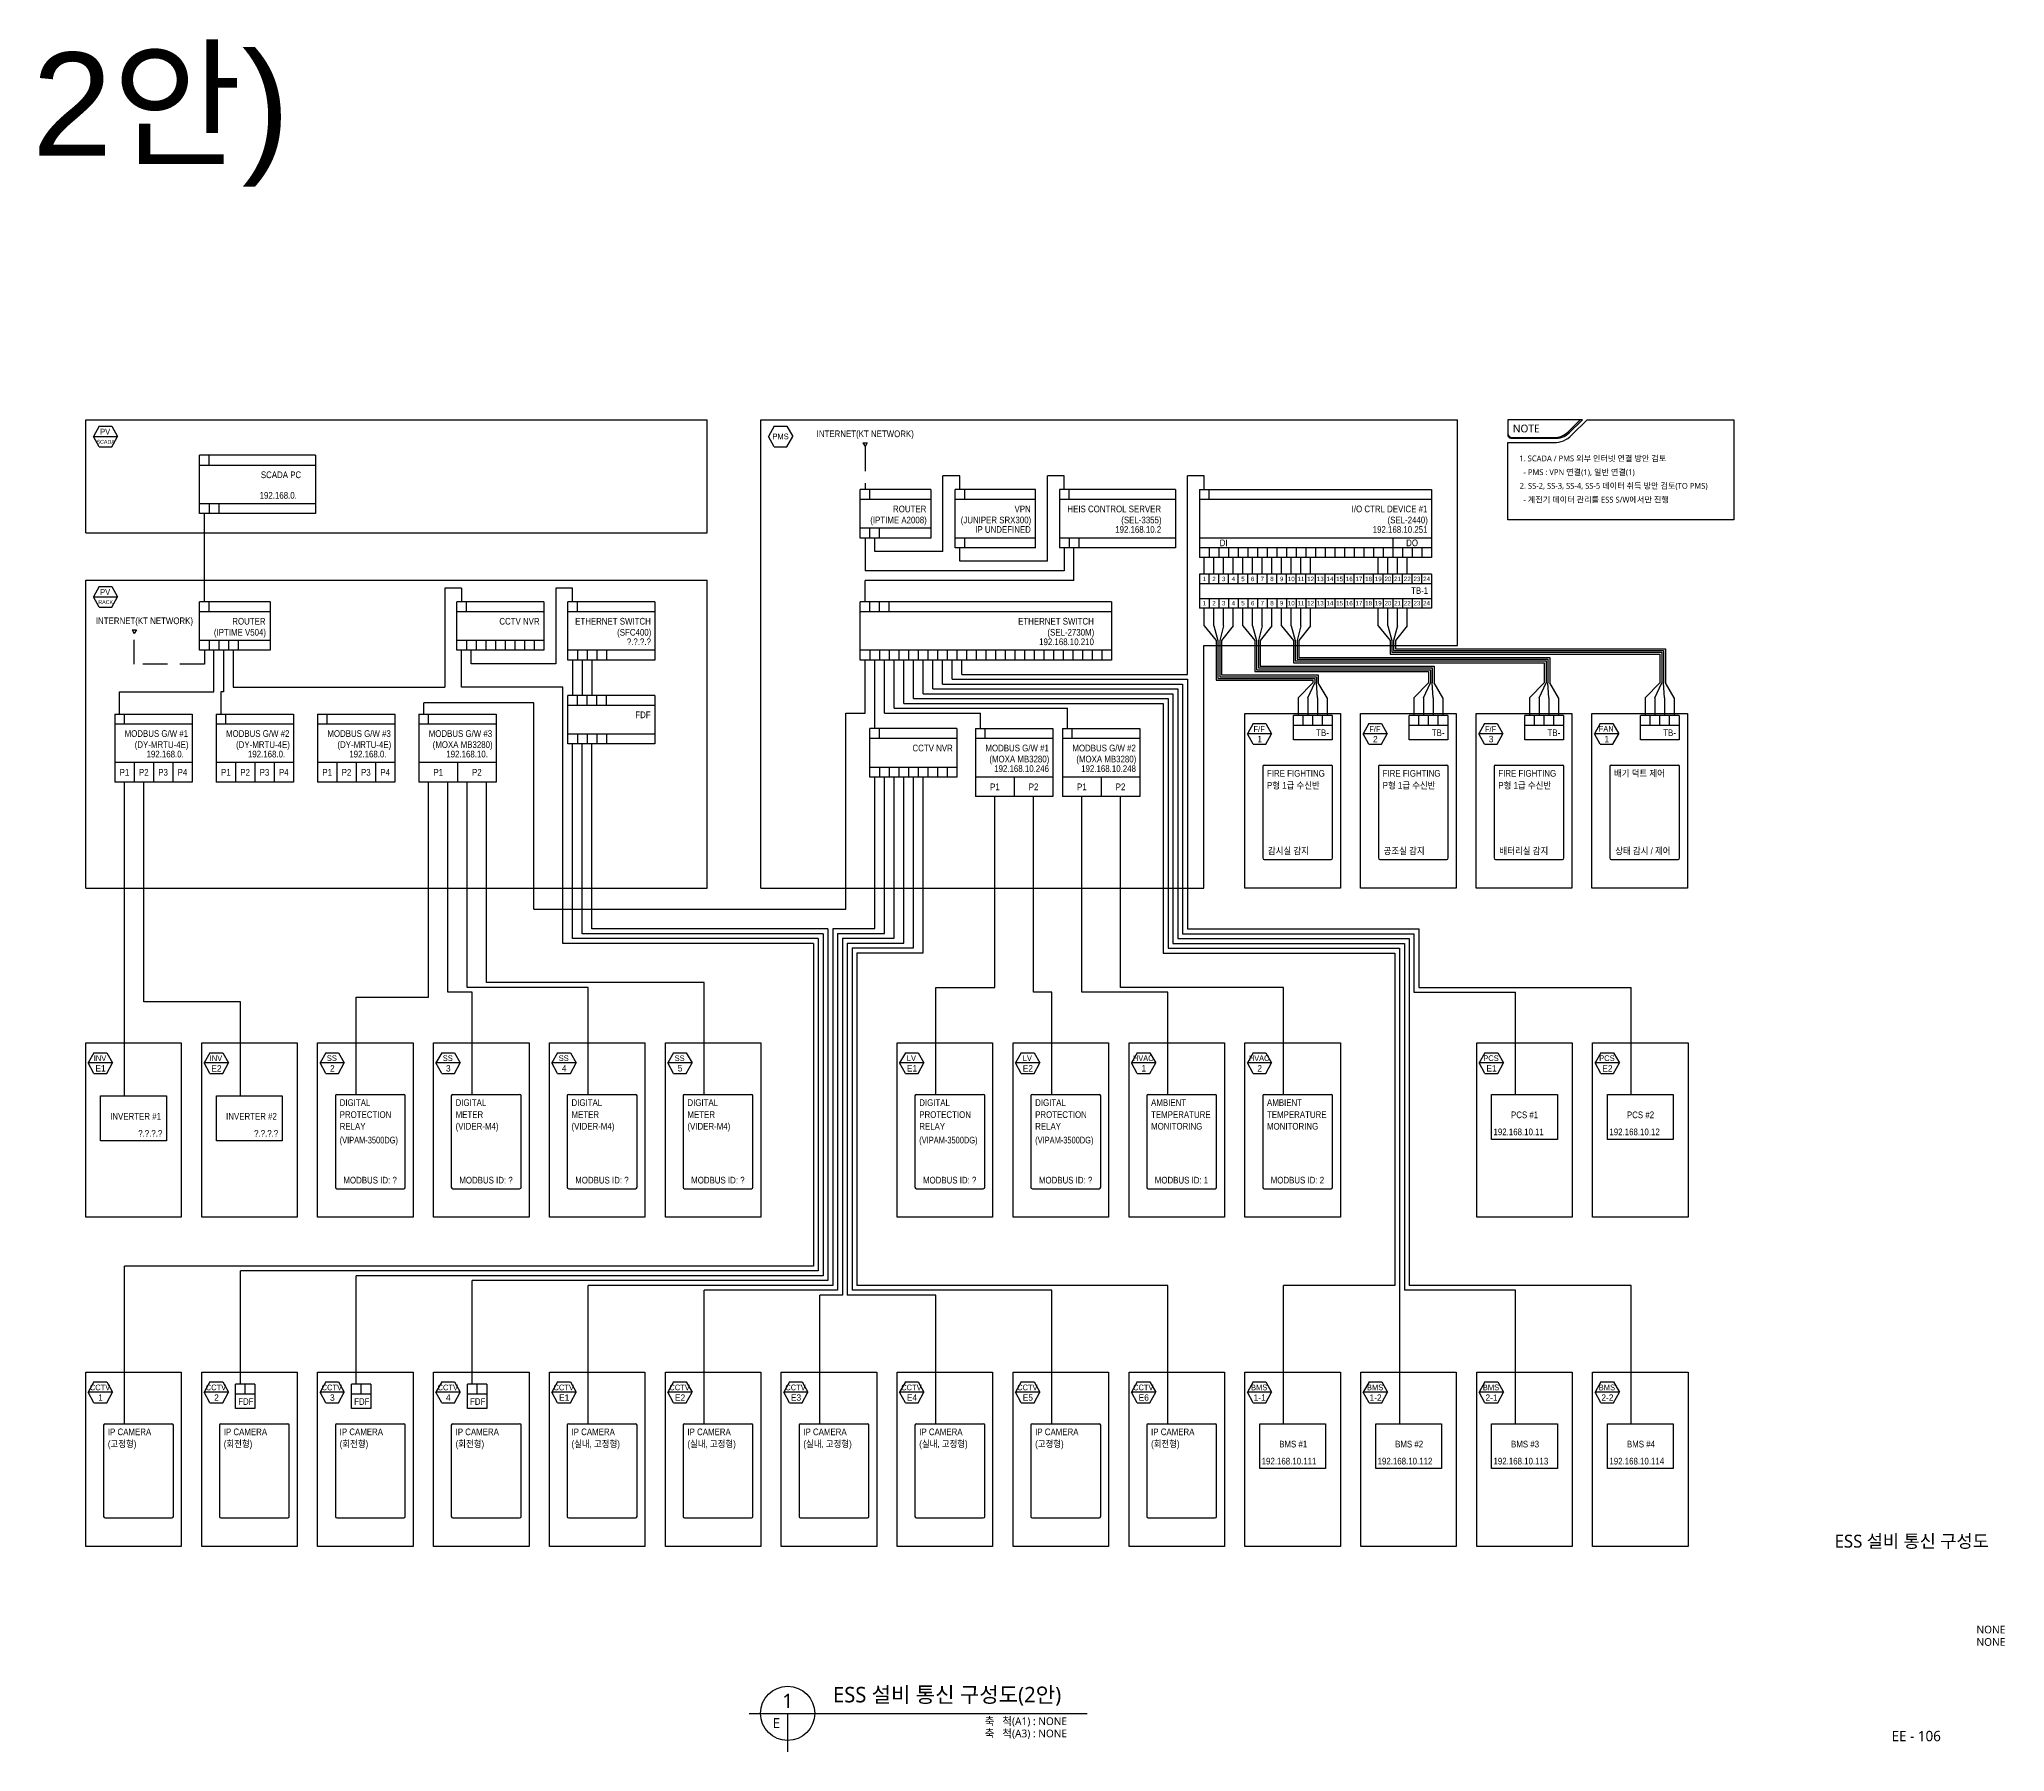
# Model space of a CAD drawing. Header units: millimetres. Extents: x 3366 to 637019, y 0 to 56757.
# Drawn here: x 86566 to 124639, y 1347 to 34523 of the extents above; entities that cross this region are included whole.
import ezdxf
from ezdxf.enums import TextEntityAlignment as Align

# ---------------------------------------------------------------- set-up
doc = ezdxf.new("R2010")
doc.units = ezdxf.units.MM
doc.set_wipeout_variables(frame=1)
doc.linetypes.add('CE04', pattern=[15, 10, -2, 1, -2])
doc.linetypes.add('HIDDEN2', pattern=[4.7624999999999975, 3.174999999999999, -1.587499999999999])
for name, color, linetype in [('004.ESS전기실주기사항', 7, 'Continuous'), ('ESYM', 4, 'Continuous'), ('SEL-735', 7, 'Continuous'), ('TEXT', 3, 'Continuous'), ('도면 TITLE', 4, 'Continuous'), ('지시선', 6, 'Continuous')]:
    doc.layers.add(name, color=color, linetype=linetype)
doc.styles.add('GHS', font='', dxfattribs={"width": 0.7})
doc.styles.add('MG', font='malgun.ttf')
doc.styles.get("Standard").update_dxf_attribs({"font": 'arial.ttf'})
doc.styles.add('맑은고딕', font='malgun.ttf')
doc.styles.get('GHS').set_extended_font_data('Gulim')

msp = doc.modelspace()

# ---------------------------------------------------------------- texts
msp.add_text('2안)', height=2000).set_placement((86424.99978823622, 32266.53203911893))
at = {"linetype": 'CE04', "style": 'GHS'}
for s, height, p in [('SCADA', 75, (87851.6453059956, 26724.83271593496)), ('PV', 111.1718842024536, (87841.7060086669, 26921.54039860459)), ('PMS', 111.1718842024536, (100925.0405349417, 26828.56712051991)), ('RACK', 75, (87851.6453059956, 23618.75624966634)), ('PV', 111.1718842024536, (87841.7060086669, 23815.46393233596)), ('F/F', 111.1718842024536, (110196.7240496724, 21162.64165731107)), ('1', 123.5243157805039, (110206.663347001, 20965.93397464144)), ('F/F', 111.1718842024536, (112437.6823989569, 21162.64165731109)), ('2', 123.5243157805039, (112447.6216962853, 20965.93397464147)), ('F/F', 111.1718842024536, (114678.640748241, 21162.64165731109)), ('3', 123.5243157805039, (114688.5800455696, 20965.93397464147)), ('FAN', 111.1718842024536, (116919.5990975251, 21162.64165731109)), ('1', 123.5243157805039, (116929.5383948537, 20965.93397464147)), ('INV', 111.1718842024536, (87741.98499113182, 14783.6543851022)), ('E1', 123.5243157805039, (87751.9242884604, 14586.94670243257)), ('INV', 111.1718842024536, (89987.45889698598, 14783.6543851022)), ('E2', 123.5243157805039, (89997.39819431456, 14586.94670243257)), ('SS', 111.1718842024536, (92232.93280283996, 14783.6543851022)), ('2', 123.5243157805039, (92242.87210016855, 14586.94670243258)), ('SS', 111.1718842024536, (94478.40670869395, 14783.65438510217)), ('3', 123.5243157805039, (94488.34600602265, 14586.94670243255)), ('SS', 111.1718842024536, (96723.8806145481, 14783.65438510217)), ('4', 123.5243157805039, (96733.8199118767, 14586.94670243255)), ('SS', 111.1718842024536, (98969.35452040215, 14783.65438510221)), ('5', 123.5243157805039, (98979.29381773085, 14586.94670243258)), ('LV', 111.1718842024536, (103460.3023321102, 14783.65438510215)), ('E1', 123.5243157805039, (103470.2416294388, 14586.94670243253)), ('LV', 111.1718842024536, (105705.7762379642, 14783.65438510219)), ('E2', 123.5243157805039, (105715.7155352929, 14586.94670243257)), ('1', 123.5243157805039, (107961.189441147, 14586.94670243262)), ('2', 123.5243157805039, (110206.663347001, 14586.94670243262)), ('PCS', 111.1718842024536, (114687.6718613804, 14783.6543851022)), ('E1', 123.5243157805039, (114697.611158709, 14586.94670243257)), ('PCS', 111.1718842024536, (116933.1457672346, 14783.6543851022)), ('E2', 123.5243157805039, (116943.0850645631, 14586.94670243257)), ('CCTV', 111.1718842024536, (87741.98499113182, 8404.667112893327)), ('CCTV', 111.1718842024536, (89987.45889698598, 8404.667112893327)), ('CCTV', 111.1718842024536, (92232.93280283996, 8404.667112893327)), ('CCTV', 111.1718842024536, (94478.40670869395, 8404.667112893327)), ('CCTV', 111.1718842024536, (96723.8806145481, 8404.667112893327)), ('CCTV', 111.1718842024536, (98969.35452040209, 8404.667112893327)), ('CCTV', 111.1718842024536, (101214.8284262561, 8404.667112893327)), ('CCTV', 111.1718842024536, (103460.3023321102, 8404.667112893327)), ('CCTV', 111.1718842024536, (105705.7762379642, 8404.667112893327)), ('CCTV', 111.1718842024536, (107951.2501438182, 8404.667112893327)), ('BMS', 111.1718842024536, (110196.7240496722, 8404.667112893314)), ('BMS', 111.1718842024536, (112442.1979555262, 8404.667112893314)), ('BMS', 111.1718842024536, (114687.6718613804, 8404.667112893314)), ('BMS', 111.1718842024536, (116933.1457672346, 8404.667112893314)), ('1', 123.5243157805039, (87751.92428846034, 8207.959430223698)), ('2', 123.5243157805039, (89997.39819431456, 8207.959430223698)), ('3', 123.5243157805039, (92242.87210016855, 8207.959430223698)), ('4', 123.5243157805039, (94488.34600602253, 8207.959430223698)), ('E1', 123.5243157805039, (96733.8199118767, 8207.959430223698)), ('E2', 123.5243157805039, (98979.29381773068, 8207.959430223698)), ('E3', 123.5243157805039, (101224.7677235847, 8207.959430223698)), ('E4', 123.5243157805039, (103470.2416294388, 8207.959430223698)), ('E5', 123.5243157805039, (105715.7155352928, 8207.959430223698)), ('E6', 123.5243157805039, (107961.1894411468, 8207.959430223698)), ('1-1', 123.5243157805039, (110206.6633470009, 8207.959430223693)), ('1-2', 123.5243157805039, (112452.1372528548, 8207.959430223693)), ('2-1', 123.5243157805039, (114697.611158709, 8207.959430223693)), ('2-2', 123.5243157805039, (116943.085064563, 8207.959430223693))]:
    msp.add_text(s, height=height, dxfattribs=at).set_placement(p, align=Align.MIDDLE)
at = {"linetype": 'CE04', "style": 'GHS', "width": 0.8}
for p in [(107951.2501438185, 14783.65438510224), (110196.7240496725, 14783.65438510224)]:
    msp.add_text('HVAC', height=111.1718842024536, dxfattribs=at).set_placement(p, align=Align.MIDDLE)
at = {"layer": 'TEXT', "color": 2, "linetype": 'Continuous', "lineweight": -3, "style": 'GHS', "width": 0.9}
for p in [(101624.6876731332, 26880.02355102607), (87661.69948794734, 23257.01369689609)]:
    msp.add_text('INTERNET(KT NETWORK)', height=129.6000026952666, dxfattribs=at).set_placement(p, align=Align.MIDDLE_LEFT)
at = {"layer": 'TEXT', "color": 7, "linetype": 'Continuous', "lineweight": -3, "style": 'GHS', "width": 0.9}
for s, p in [('SCADA PC', (91637.68203170755, 26085.57006566224)), ('(IPTIME A2008)', (103756.9298629166, 25210.14487549786)), ('ROUTER', (103748.3876523529, 25424.25185573485)), ('(JUNIPER SRX300)', (105780.1309272762, 25210.14487549786)), ('VPN', (105771.5887167124, 25424.25185573485)), ('HEIS CONTROL SERVER', (108296.896548974, 25424.25185573486)), ('(SEL-3355)', (108305.4387595379, 25210.14487549787)), ('I/O CTRL DEVICE #1', (113455.4331485528, 25424.25185573486)), ('(SEL-2440)', (113463.9753591166, 25210.14487549787)), ('TB-1', (113470.9566743379, 23843.42629217363)), ('ROUTER', (90948.37526380585, 23248.48815272453)), ('CCTV NVR', (96257.25794230832, 23248.48815272454)), ('ETHERNET SWITCH', (98412.22798174352, 23248.4881527246)), ('ETHERNET SWITCH', (106993.4945035904, 23248.48815272459)), ('(IPTIME V504)', (90956.91747436952, 23034.38117248754)), ('(SFC400)', (98420.77019230742, 23034.38117248761)), ('(SEL-2730M)', (107002.0367141541, 23034.3811724876)), ('FDF', (98408.1657745699, 21435.26881772496)), ('MODBUS G/W #1', (89447.41684106697, 21072.72444971429)), ('MODBUS G/W #2', (91411.12467332842, 21072.72444965408)), ('MODBUS G/W #3', (93374.83250558987, 21072.72444965408)), ('MODBUS G/W #3', (95338.54033785133, 21072.72444965414)), ('TB-', (111546.6199959207, 21088.3382052311)), ('TB-', (113787.5783452051, 21088.33820523112)), ('TB-', (116028.5366944893, 21088.33820523111)), ('TB-', (118269.4950437734, 21088.33820523111)), ('(DY-MRTU-4E)', (89455.95905163081, 20858.61746947729)), ('(DY-MRTU-4E)', (91419.6668838922, 20858.61746941708)), ('(DY-MRTU-4E)', (93383.37471615372, 20858.61746941708)), ('(MOXA MB3280)', (95347.08254841523, 20858.61746941714)), ('CCTV NVR', (104260.9519052558, 20791.92444977145)), ('MODBUS G/W #1', (106122.7722004331, 20791.92444977146)), ('(MOXA MB3280)', (106131.314410997, 20577.81746953446)), ('MODBUS G/W #2', (107807.5722004331, 20791.92444977145)), ('(MOXA MB3280)', (107816.114410997, 20577.81746953446)), ('FDF', (90715.15321880084, 8131.471326999905)), ('FDF', (92960.62712465483, 8131.471326999905)), ('FDF', (95206.10103050881, 8131.47132699991))]:
    msp.add_text(s, height=129.6000026952666, dxfattribs=at).set_placement(p, align=Align.MIDDLE_RIGHT)
at = {"layer": 'TEXT', "linetype": 'Continuous', "lineweight": -3, "style": 'GHS', "width": 0.9}
for s, p in [('192.168.0.  ', (91639.39047382027, 25687.3317747223)), ('IP UNDEFINED', (105773.2971588253, 25026.01356479491)), ('192.168.10.2', (108298.6049910868, 25026.01356479492)), ('192.168.10.251', (113457.1415906655, 25026.01356479491)), ('?.?.?.?', (98413.9364238563, 22850.24986178466)), ('192.168.10.210', (106995.2029457031, 22850.24986178463)), ('192.168.0.  ', (89449.12528317969, 20674.48615877434)), ('192.168.0.  ', (91412.83311544108, 20674.48615871413)), ('192.168.0.  ', (93376.5409477026, 20674.48615871413)), ('192.168.10.  ', (95340.24877996411, 20674.48615871419)), ('192.168.10.246', (106124.4806425459, 20393.68615883151)), ('192.168.10.248', (107809.2806425459, 20393.6861588315)), ('?.?.?.?', (88948.17421830472, 13326.84247952555)), ('?.?.?.?', (91193.64812415888, 13326.84247952555))]:
    msp.add_text(s, height=129.6000026952666, dxfattribs=at).set_placement(p, align=Align.MIDDLE_RIGHT)
at = {"layer": 'TEXT', "color": 7, "linetype": 'Continuous', "lineweight": -3, "style": 'GHS', "width": 0.9}
for s, height, p in [('DI', 129.6000026952666, (109508.5553410702, 24766.75972151155)), ('DO', 129.6000026952666, (113158.9553410703, 24766.75972151157)), ('1', 86.39999999999999, (109134.1553410704, 24067.97958447421)), ('2', 86.39999999999999, (109321.3553410703, 24067.97958447421)), ('3', 86.39999999999999, (109508.5553410703, 24067.97958447421)), ('4', 86.39999999999999, (109695.7553410704, 24067.97958447421)), ('5', 86.39999999999999, (109882.9553410703, 24067.97958447421)), ('6', 86.39999999999999, (110070.1553410704, 24067.97958447421)), ('7', 86.39999999999999, (110257.3553410703, 24067.97958447421)), ('8', 86.39999999999999, (110444.5553410703, 24067.97958447421)), ('9', 86.39999999999999, (110631.7553410704, 24067.97958447422)), ('10', 86.39999999999999, (110818.9553410703, 24067.97958447422)), ('11', 86.39999999999999, (111006.1553410704, 24067.97958447422)), ('12', 86.39999999999999, (111193.3553410703, 24067.97958447422)), ('13', 86.39999999999999, (111380.5553410703, 24067.97958447422)), ('14', 86.39999999999999, (111567.7553410704, 24067.97958447424)), ('15', 86.39999999999999, (111754.9553410703, 24067.97958447421)), ('16', 86.39999999999999, (111942.1553410704, 24067.97958447421)), ('17', 86.39999999999999, (112129.3553410703, 24067.97958447424)), ('18', 86.39999999999999, (112316.5553410703, 24067.97958447424)), ('19', 86.39999999999999, (112503.7553410704, 24067.97958447424)), ('20', 86.39999999999999, (112690.9553410703, 24067.97958447421)), ('21', 86.39999999999999, (112878.1553410703, 24067.97958447424)), ('22', 86.39999999999999, (113065.3553410702, 24067.97958447424)), ('23', 86.39999999999999, (113252.5553410703, 24067.97958447424)), ('24', 86.39999999999999, (113439.7553410702, 24067.97958447421)), ('1', 86.39999999999999, (109134.1553410704, 23597.57406594105)), ('2', 86.39999999999999, (109321.3553410703, 23597.57406594105)), ('3', 86.39999999999999, (109508.5553410703, 23597.57406594105)), ('4', 86.39999999999999, (109695.7553410704, 23597.57406594104)), ('5', 86.39999999999999, (109882.9553410703, 23597.57406594105)), ('6', 86.39999999999999, (110070.1553410704, 23597.57406594105)), ('7', 86.39999999999999, (110257.3553410703, 23597.57406594105)), ('8', 86.39999999999999, (110444.5553410703, 23597.57406594105)), ('9', 86.39999999999999, (110631.7553410704, 23597.57406594105)), ('10', 86.39999999999999, (110818.9553410703, 23597.57406594105)), ('11', 86.39999999999999, (111006.1553410704, 23597.57406594105)), ('12', 86.39999999999999, (111193.3553410703, 23597.57406594105)), ('13', 86.39999999999999, (111380.5553410703, 23597.57406594105)), ('14', 86.39999999999999, (111567.7553410704, 23597.57406594107)), ('15', 86.39999999999999, (111754.9553410703, 23597.57406594105)), ('16', 86.39999999999999, (111942.1553410704, 23597.57406594105)), ('17', 86.39999999999999, (112129.3553410703, 23597.57406594107)), ('18', 86.39999999999999, (112316.5553410703, 23597.57406594107)), ('19', 86.39999999999999, (112503.7553410704, 23597.57406594107)), ('20', 86.39999999999999, (112690.9553410703, 23597.57406594105)), ('21', 86.39999999999999, (112878.1553410703, 23597.57406594107)), ('22', 86.39999999999999, (113065.3553410702, 23597.57406594107)), ('23', 86.39999999999999, (113252.5553410703, 23597.57406594107)), ('24', 86.39999999999999, (113439.7553410702, 23597.57406594105)), ('P1', 129.6000026952666, (88214.93903358444, 20321.15121178435)), ('P2', 129.6000026952666, (88589.3390335844, 20321.15121178432)), ('P3', 129.6000026952666, (88963.73903358442, 20321.15121178433)), ('P4', 129.6000026952666, (89338.13903358439, 20321.1512117843)), ('P1', 129.6000026952666, (90178.64686584583, 20321.15121172414)), ('P2', 129.6000026952666, (90553.04686584586, 20321.15121172411)), ('P3', 129.6000026952666, (90927.44686584588, 20321.15121172412)), ('P4', 129.6000026952666, (91301.84686584579, 20321.15121172409)), ('P1', 129.6000026952666, (92142.35469810735, 20321.15121172414)), ('P2', 129.6000026952666, (92516.75469810731, 20321.15121172411)), ('P3', 129.6000026952666, (92891.15469810733, 20321.15121172412)), ('P4', 129.6000026952666, (93265.5546981073, 20321.15121172409)), ('P1', 129.6000026952666, (94293.26253036881, 20321.15121172419)), ('P2', 129.6000026952666, (95042.06253036874, 20321.15121172417)), ('P1', 129.6000026952666, (105077.4943929506, 20040.35121184152)), ('P2', 129.6000026952666, (105826.2943929506, 20040.35121184149)), ('P1', 129.6000026952666, (106762.2943929506, 20040.35121184151)), ('P2', 129.6000026952666, (107511.0943929505, 20040.35121184149))]:
    msp.add_text(s, height=height, dxfattribs=at).set_placement(p, align=Align.MIDDLE_CENTER)
at = {"layer": 'TEXT', "color": 7, "linetype": 'Continuous', "lineweight": -3, "style": 'GHS'}
for s, width, p in [('FIRE FIGHTING', 0.9, (110348.301236388, 20301.5942228014)), ('FIRE FIGHTING', 0.9, (112589.2595856724, 20301.59422280142)), ('FIRE FIGHTING', 0.9, (114830.2179349565, 20301.59422280142)), ('배기 덕트 제어', 0.9, (117071.1762842407, 20301.59422280142)), ('P형 1급 수신반', 0.9, (110348.301236388, 20069.18969194664)), ('P형 1급 수신반', 0.9, (112589.2595856724, 20069.18969194666)), ('P형 1급 수신반', 0.9, (114830.2179349565, 20069.18969194666)), ('INVERTER #1', 0.9, (87938.64402802198, 13657.05104635946)), ('INVERTER #2', 0.9, (90184.11793387603, 13657.05104635946)), ('DIGITAL', 0.9, (92384.50998955598, 13922.60695059279)), ('PROTECTION', 0.9, (92384.50998955598, 13690.20241973803)), ('DIGITAL', 0.9, (94629.98389540997, 13922.60695059259)), ('METER', 0.9, (94629.98389540997, 13690.20241973783)), ('DIGITAL', 0.9, (96875.45780126413, 13922.60695059262)), ('METER', 0.9, (96875.45780126413, 13690.20241973786)), ('DIGITAL', 0.9, (99120.93170711817, 13922.60695059262)), ('METER', 0.9, (99120.93170711817, 13690.20241973786)), ('DIGITAL', 0.9, (103611.8795188264, 13922.60695059278)), ('PROTECTION', 0.9, (103611.8795188264, 13690.20241973802)), ('DIGITAL', 0.9, (105857.3534246805, 13922.60695059283)), ('PROTECTION', 0.9, (105857.3534246805, 13690.20241973807)), ('AMBIENT', 0.9, (108102.8273305343, 13922.60695059257)), ('TEMPERATURE', 0.9, (108102.8273305343, 13690.20241973782)), ('AMBIENT', 0.9, (110348.3012363884, 13922.60695059257)), ('TEMPERATURE', 0.9, (110348.3012363884, 13690.20241973782)), ('PCS #1', 0.9, (115075.6853563047, 13685.58066507035)), ('PCS #2', 0.9, (117321.1592621587, 13685.58066507035)), ('RELAY', 0.9, (92384.50998955598, 13464.25357029665)), ('(VIDER-M4)', 0.9, (94629.98389540997, 13464.25357029644)), ('(VIDER-M4)', 0.9, (96875.45780126413, 13464.25357029647)), ('(VIDER-M4)', 0.9, (99120.93170711817, 13464.25357029647)), ('RELAY', 0.9, (103611.8795188264, 13464.25357029663)), ('RELAY', 0.9, (105857.3534246805, 13464.25357029668)), ('MONITORING', 0.9, (108102.8273305343, 13464.25357029642)), ('MONITORING', 0.9, (110348.3012363884, 13464.25357029642)), ('(VIPAM-3500DG)', 0.85, (92384.50998955598, 13196.16619220159)), ('(VIPAM-3500DG)', 0.85, (103611.8795188264, 13196.16619220158)), ('(VIPAM-3500DG)', 0.85, (105857.3534246805, 13196.16619220162)), ('(고정형)', 0.9, (87893.56217784825, 7311.215147529063)), ('IP CAMERA', 0.9, (87893.56217784825, 7543.619678383828)), ('(회전형)', 0.9, (90139.0360837024, 7311.215147529063)), ('IP CAMERA', 0.9, (90139.03608370246, 7543.619678383828)), ('(회전형)', 0.9, (92384.50998955639, 7311.215147529063)), ('IP CAMERA', 0.9, (92384.50998955645, 7543.619678383828)), ('(회전형)', 0.9, (94629.98389541038, 7311.215147529063)), ('IP CAMERA', 0.9, (94629.98389541043, 7543.619678383828)), ('(실내, 고정형)', 0.9, (96875.45780126454, 7311.215147529063)), ('IP CAMERA', 0.9, (96875.4578012646, 7543.619678383828)), ('(실내, 고정형)', 0.9, (99120.93170711852, 7311.215147529063)), ('IP CAMERA', 0.9, (99120.93170711858, 7543.619678383828)), ('(실내, 고정형)', 0.9, (101366.4056129725, 7311.215147529063)), ('IP CAMERA', 0.9, (101366.4056129726, 7543.619678383828)), ('(실내, 고정형)', 0.9, (103611.8795188267, 7311.215147529063)), ('IP CAMERA', 0.9, (103611.8795188267, 7543.619678383828)), ('(고졍형)', 0.9, (105857.3534246807, 7311.215147529063)), ('IP CAMERA', 0.9, (105857.3534246807, 7543.619678383828)), ('(회전형)', 0.9, (108102.8273305346, 7311.215147529063)), ('IP CAMERA', 0.9, (108102.8273305347, 7543.619678383828)), ('BMS #1', 0.9, (110584.7375445965, 7306.59339286146)), ('BMS #2', 0.9, (112830.2114504505, 7306.59339286146)), ('BMS #3', 0.9, (115075.6853563046, 7306.59339286146)), ('BMS #4', 0.9, (117321.1592621587, 7306.59339286146))]:
    msp.add_text(s, height=129.6000026952666, dxfattribs=dict(at, width=width)).set_placement(p, align=Align.MIDDLE_LEFT)
at = {"layer": 'TEXT', "linetype": 'Continuous', "lineweight": -3, "style": 'GHS', "width": 0.9}
for s, p in [('감시실 감지', (110366.780390023, 18799.28849639109)), ('공조실 감지', (112607.7387393074, 18799.28849639111)), ('배터리실 감지', (114853.2126451612, 18799.28849639111)), ('상태 감시 / 제어', (117094.1709944453, 18799.28849639111)), ('192.168.10.11', (114736.0112475547, 13355.37209823644)), ('192.168.10.12', (116981.4851534089, 13355.37209823644)), ('MODBUS ID: ?', (92456.6517121016, 12420.30122418225)), ('MODBUS ID: ?', (94702.12561795581, 12420.30122418223)), ('MODBUS ID: ?', (96947.59952380985, 12420.30122418225)), ('MODBUS ID: ?', (99193.07342966401, 12420.30122418226)), ('MODBUS ID: ?', (103684.0212413719, 12420.30122418223)), ('MODBUS ID: ?', (105929.495147226, 12420.30122418228)), ('MODBUS ID: 1', (108174.96905308, 12420.30122418226)), ('MODBUS ID: 2', (110420.4429589343, 12420.30122418226)), ('192.168.10.111', (110245.0634358465, 6976.384826027554)), ('192.168.10.112', (112490.5373417007, 6976.384826027554)), ('192.168.10.113', (114736.0112475547, 6976.384826027554)), ('192.168.10.114', (116981.4851534089, 6976.384826027554))]:
    msp.add_text(s, height=129.6000026952666, dxfattribs=at).set_placement(p, align=Align.MIDDLE_LEFT)
at = {"layer": '도면 TITLE', "style": 'MG'}
for s, height, p in [('ESS 설비 통신 구성도', 250, (122837.2882654851, 5425.890290924297)), ('EE - 106', 200, (122924.9997882362, 1649.999777362718))]:
    msp.add_text(s, height=height, dxfattribs=at).set_placement(p, align=Align.MIDDLE_CENTER)
for s, p in [('NONE', (124650.5796335593, 3714.262840953343)), ('NONE', (124650.5796335593, 3473.507137058659)), ('축   척(A1) : NONE', (106475.1350559253, 1937.825886852886)), ('축   척(A3) : NONE', (106475.1350559253, 1700.429105251031))]:
    msp.add_text(s, height=150, dxfattribs=at).set_placement(p, align=Align.MIDDLE_RIGHT)
for s, height, p in [('1', 272.2222222222222, (101061.7252718113, 2332.225557983496)), ('E', 194.4444444444444, (100842.9345738418, 1901.157742274394))]:
    msp.add_text(s, height=height, dxfattribs=at).set_placement(p, align=Align.MIDDLE)
msp.add_text('ESS 설비 통신 구성도(2안)', height=300, dxfattribs=at).set_placement((101940.6682502152, 2452.691632067239), align=Align.MIDDLE_LEFT)

# ---------------------------------------------------------------- blocks, each defined once
blk = doc.blocks.new('DIGITAL LAYOUT')
at = {"layer": 'SEL-735', "color": 8, "linetype": 'Continuous', "lineweight": -3}
for p, q in [((9070706.639495933, -3285224.709214698), (9070706.639495933, -3293180.088807981)), ((9070834.952600794, -3285096.396109838), (9076659.241474131, -3285096.396109838)), ((9076787.554578992, -3293180.088807981), (9076787.554578992, -3285224.709214698)), ((9070834.952600794, -3293308.40191284), (9076659.241474131, -3293308.40191284))]:
    blk.add_line(p, q, dxfattribs=at)
for centre, start, end in [((9070834.952600794, -3285224.709214697), 90, 180), ((9076659.241474131, -3285224.709214698), 0, 90), ((9070834.952600794, -3293180.088807981), 180, 270), ((9076659.241474131, -3293180.088807981), 270, 0)]:
    blk.add_arc(centre, 128.3131048589562, start, end, dxfattribs=at)
blk = doc.blocks.new('COMP')
at = {"color": 8, "linetype": 'Continuous'}
blk.add_lwpolyline([(1.091393642127514e-11, 2815.567845134597), (1541.276957092065, 2815.567845134589), (1541.276957092068, 9.094947017729282e-13), (0, 0)], close=True, dxfattribs=at)
at = {"layer": 'ESYM', "color": 1}
for p, q in [((132.2785100566616, 2656.669670203698), (39.72367194838444, 2491.335974567334)), ((132.2785100566616, 2656.669670203698), (338.5173575939916, 2656.669670203698)), ((338.5173575939916, 2656.669670203698), (431.0721957052519, 2491.335974567334)), ((132.2785100566616, 2321.061306304114), (39.72367194838444, 2491.335974567334)), ((431.0721957052519, 2491.335974567334), (39.72367194838444, 2491.335974567334)), ((132.2785100566616, 2321.061306304114), (338.5173575939916, 2321.061306304114)), ((338.5173575939916, 2321.061306304114), (431.0721957052519, 2491.335974567334))]:
    blk.add_line(p, q, dxfattribs=at)

# ---------------------------------------------------------------- linework, layer by layer
at = {"color": 8, "linetype": 'Continuous'}
for p, q in [((87465.94011903717, 24962.31598018068), (87465.94011903717, 27152.63536571971)), ((87465.94011903717, 27152.63536571971), (99501.254531405, 27152.63536571971)), ((99501.25453140505, 24962.31598018068), (99501.25453140505, 27152.63536571971)), ((100542.841996818, 27152.63536571973), (114037.6750128252, 27152.63536571973)), ((100542.8419968181, 18080.06520974561), (100542.841996818, 27152.63536571973)), ((114037.6750128252, 22779.71893819905), (114037.6750128252, 27152.63536571971)), ((87465.94011903717, 24962.31598018067), (99501.254531405, 24962.31598018067)), ((87465.94011903717, 24046.55889945109), (99501.254531405, 24046.55889945109)), ((87465.94011903717, 18080.06520974559), (87465.94011903717, 24046.55889945109)), ((99501.25453140508, 18080.06520974559), (99501.25453140505, 24046.55889945109)), ((109124.3884439194, 18080.06520974561), (109124.3884439194, 22779.71893819897)), ((109124.3884439194, 22779.71893819898), (114037.6750128252, 22779.71893819904)), ((87465.94011903717, 18080.06520974559), (99501.25453140505, 18080.06520974559)), ((100542.841996818, 18080.06520974561), (109124.3884439194, 18080.06520974573))]:
    msp.add_line(p, q, dxfattribs=at)
at = {"color": 2}
for p, q in [((102520.8664294954, 26706.66508601468), (102604.0243306581, 26706.66508601468)), ((102520.8664294954, 26706.66508601468), (102562.4453800896, 26635.20375145834)), ((102604.0243306581, 26706.66508601468), (102562.4453800896, 26635.20375145834)), ((88364.44832971419, 23083.65523188468), (88447.60623087693, 23083.65523188468)), ((88364.44832971419, 23083.65523188468), (88406.02728030836, 23012.19389732834)), ((88447.60623087693, 23083.65523188468), (88406.02728030836, 23012.19389732834)), ((89762.43299154245, 22685.07712220785), (89762.43299154245, 22414.6863229407))]:
    msp.add_line(p, q, dxfattribs=at)
for p, q in [((89668.8329915423, 25333.9968277323), (89668.8329915423, 26462.97007221194)), ((91915.23299154226, 26462.97007221194), (89668.8329915423, 26462.97007221194)), ((89856.03299154225, 26274.80786479868), (89856.03299154225, 26462.97007221194)), ((91915.23299154226, 26462.97007221194), (91915.23299154226, 25333.9968277323)), ((89856.03299154225, 25522.15903514556), (89856.03299154225, 25333.9968277323)), ((90043.23299154226, 25522.15903514556), (90043.23299154226, 25333.9968277323)), ((102468.8453800896, 24860.84082521817), (102468.8453800896, 25801.65186228456)), ((103838.7386121877, 25801.65186228456), (102468.8453800896, 25801.65186228456)), ((102656.0453800895, 25613.48965487129), (102656.0453800895, 25801.65186228456)), ((103838.7386121877, 25801.65186228456), (103838.7386121877, 24860.84082521817)), ((104304.8464444491, 24672.67861780491), (104304.8464444491, 25801.65186228456)), ((105861.9396765472, 25801.65186228456), (104304.8464444491, 25801.65186228456)), ((104492.0464444492, 25613.4896548713), (104492.0464444492, 25801.65186228456)), ((105861.9396765472, 24672.67861780492), (105861.9396765472, 25801.65186228456)), ((106328.0475088088, 25801.65186228456), (106328.0475088088, 24672.6786178049)), ((108574.4475088087, 25801.65186228456), (106328.0475088088, 25801.65186228456)), ((106515.2475088087, 25613.4896548713), (106515.2475088087, 25801.65186228456)), ((108574.4475088087, 25801.65186228456), (108574.4475088087, 24672.67861780492)), ((109040.5553410702, 25801.65186228455), (109040.5553410702, 24484.51641039165)), ((109040.5553410702, 25801.65186228455), (113533.3553410703, 25801.65186228455)), ((109040.5553410702, 25613.48965487128), (113533.3553410703, 25613.48965487128)), ((109227.7553410703, 25613.48965487129), (109227.7553410703, 25801.65186228455)), ((113533.3553410703, 25801.65186228451), (113533.3553410703, 24484.51641039165)), ((91915.23299154226, 25333.9968277323), (89668.8329915423, 25333.9968277323)), ((103838.7386121877, 24860.84082521817), (102468.8453800896, 24860.84082521817)), ((102656.0453800895, 24860.84082521817), (102656.0453800895, 25049.00303263144)), ((102843.2453800895, 24860.84082521817), (102843.2453800895, 25049.00303263144)), ((104492.0464444492, 24672.67861780491), (104492.0464444492, 24860.84082521818)), ((106515.2475088087, 24860.84082521818), (106515.2475088087, 24672.67861780492)), ((106702.4475088087, 24860.84082521818), (106702.4475088087, 24672.67861780492)), ((113533.3553410703, 24860.8408252182), (109040.5553410702, 24860.8408252182)), ((112784.5553410703, 24860.84082521819), (112784.5553410703, 24484.51641039165)), ((105861.9396765472, 24672.67861780491), (104304.8464444491, 24672.67861780491)), ((108574.4475088087, 24672.67861780492), (106328.0475088088, 24672.67861780492)), ((113533.3553410703, 24672.67861780492), (109040.5553410702, 24672.6786178049)), ((113533.3553410703, 24484.51641039165), (109040.5553410702, 24484.51641039165)), ((109227.7553410703, 24672.67861780492), (109227.7553410703, 24484.51641039165)), ((109414.9553410703, 24672.67861780492), (109414.9553410703, 24484.51641039165)), ((109602.1553410703, 24672.67861780492), (109602.1553410703, 24484.51641039165)), ((109789.3553410703, 24672.67861780492), (109789.3553410703, 24484.51641039165)), ((109976.5553410702, 24672.67861780493), (109976.5553410702, 24484.51641039165)), ((110163.7553410703, 24672.67861780493), (110163.7553410703, 24484.51641039166)), ((110350.9553410703, 24672.67861780493), (110350.9553410703, 24484.51641039166)), ((110538.1553410703, 24672.67861780493), (110538.1553410703, 24484.51641039166)), ((110725.3553410703, 24672.67861780494), (110725.3553410703, 24484.51641039166)), ((110912.5553410702, 24672.67861780492), (110912.5553410702, 24484.51641039165)), ((111099.7553410702, 24672.67861780493), (111099.7553410702, 24484.51641039165)), ((111286.9553410703, 24672.67861780491), (111286.9553410703, 24484.51641039164)), ((111474.1553410702, 24672.67861780492), (111474.1553410702, 24484.51641039164)), ((111661.3553410702, 24672.67861780493), (111661.3553410702, 24484.51641039166)), ((111848.5553410701, 24672.67861780494), (111848.5553410701, 24484.51641039166)), ((112035.7553410702, 24672.67861780492), (112035.7553410702, 24484.51641039165)), ((112222.9553410701, 24672.67861780493), (112222.9553410701, 24484.51641039165)), ((112410.15534107, 24672.67861780493), (112410.15534107, 24484.51641039165)), ((112597.3553410703, 24672.67861780493), (112597.3553410703, 24484.51641039165)), ((112971.7553410703, 24672.67861780492), (112971.7553410703, 24484.51641039165)), ((113158.9553410703, 24672.67861780492), (113158.9553410703, 24484.51641039165)), ((113346.1553410703, 24672.67861780493), (113346.1553410703, 24484.51641039165)), ((109040.5553410703, 24162.06068818088), (109040.5553410703, 23503.49296223445)), ((113533.3553410702, 24162.06068818088), (109040.5553410703, 24162.06068818088)), ((109227.7553410704, 23973.89848076762), (109227.7553410704, 24162.06068818088)), ((109414.9553410703, 23973.89848076762), (109414.9553410703, 24162.06068818088)), ((109602.1553410704, 23973.89848076761), (109602.1553410704, 24162.06068818088)), ((109789.3553410703, 23973.89848076762), (109789.3553410703, 24162.06068818088)), ((109976.5553410703, 23973.89848076762), (109976.5553410703, 24162.06068818088)), ((110163.7553410704, 23973.89848076762), (110163.7553410704, 24162.06068818088)), ((110350.9553410703, 23973.89848076762), (110350.9553410703, 24162.06068818088)), ((110538.1553410704, 23973.89848076762), (110538.1553410704, 24162.06068818088)), ((110725.3553410703, 23973.89848076762), (110725.3553410703, 24162.06068818088)), ((110912.5553410703, 23973.89848076762), (110912.5553410703, 24162.06068818088)), ((111099.7553410704, 23973.89848076762), (111099.7553410704, 24162.06068818088)), ((111286.9553410703, 23973.89848076762), (111286.9553410703, 24162.06068818088)), ((111474.1553410704, 23973.89848076761), (111474.1553410704, 24162.06068818088)), ((111661.3553410703, 23973.89848076762), (111661.3553410703, 24162.06068818088)), ((111848.5553410703, 23973.89848076762), (111848.5553410703, 24162.06068818088)), ((112035.7553410704, 23973.89848076762), (112035.7553410704, 24162.06068818088)), ((112222.9553410703, 23973.89848076762), (112222.9553410703, 24162.06068818088)), ((112410.1553410704, 23973.89848076762), (112410.1553410704, 24162.06068818088)), ((112597.3553410703, 23973.89848076762), (112597.3553410703, 24162.06068818088)), ((112784.5553410703, 23973.89848076762), (112784.5553410703, 24162.06068818088)), ((112971.7553410702, 23973.89848076762), (112971.7553410702, 24162.06068818088)), ((113158.9553410703, 23973.89848076762), (113158.9553410703, 24162.06068818088)), ((113346.1553410703, 23973.89848076762), (113346.1553410703, 24162.06068818088)), ((113533.3553410702, 24162.06068818088), (113533.3553410702, 23503.49296223445)), ((89668.83299154247, 22685.07712220785), (89668.83299154247, 23625.88815927424)), ((91038.72622364061, 23625.88815927424), (89668.83299154247, 23625.88815927424)), ((89856.03299154248, 23437.72595186097), (89856.03299154248, 23625.88815927424)), ((91038.72622364061, 23625.88815927424), (91038.72622364061, 22685.07712220785)), ((94652.3514171348, 22685.07712220786), (94652.3514171348, 23625.88815927424)), ((96337.15141713491, 23625.88815927423), (94652.3514171348, 23625.88815927424)), ((94839.55141713476, 23437.72595186097), (94839.55141713476, 23625.88815927424)), ((96337.15141713491, 23625.88815927423), (96337.1514171348, 22685.07712220786)), ((96803.25924939639, 22496.91491479466), (96803.25924939639, 23625.88815927431)), ((98488.05924939632, 23625.88815927431), (96803.25924939639, 23625.88815927431)), ((96990.45924939634, 23437.72595186104), (96990.45924939634, 23625.88815927431)), ((98488.05924939632, 23625.88815927431), (98488.05924939632, 22496.91491479465)), ((102468.8453800896, 22496.91491479464), (102468.8453800896, 23625.88815927428)), ((107336.0453800895, 23625.88815927429), (102468.8453800896, 23625.88815927429)), ((102656.0453800895, 23437.72595186102), (102656.0453800895, 23625.88815927429)), ((102843.2453800895, 23437.72595186102), (102843.2453800895, 23625.88815927429)), ((103030.4453800896, 23437.72595186101), (103030.4453800896, 23625.88815927429)), ((107336.0453800895, 23625.88815927429), (107336.0453800895, 22496.91491479465)), ((109227.7553410704, 23691.65516964771), (109227.7553410704, 23503.49296223445)), ((109414.9553410703, 23691.65516964771), (109414.9553410703, 23503.49296223445)), ((109602.1553410704, 23691.65516964773), (109602.1553410704, 23503.49296223445)), ((109789.3553410703, 23691.65516964771), (109789.3553410703, 23503.49296223445)), ((109976.5553410703, 23691.65516964771), (109976.5553410703, 23503.49296223445)), ((110163.7553410704, 23691.65516964771), (110163.7553410704, 23503.49296223445)), ((110350.9553410703, 23691.65516964771), (110350.9553410703, 23503.49296223445)), ((110538.1553410704, 23691.65516964771), (110538.1553410704, 23503.49296223445)), ((110725.3553410703, 23691.65516964771), (110725.3553410703, 23503.49296223445)), ((110912.5553410703, 23691.65516964771), (110912.5553410703, 23503.49296223445)), ((111099.7553410704, 23691.65516964771), (111099.7553410704, 23503.49296223445)), ((111286.9553410703, 23691.65516964771), (111286.9553410703, 23503.49296223445)), ((111474.1553410704, 23691.65516964773), (111474.1553410704, 23503.49296223445)), ((111661.3553410703, 23691.65516964771), (111661.3553410703, 23503.49296223445)), ((111848.5553410703, 23691.65516964771), (111848.5553410703, 23503.49296223445)), ((112035.7553410704, 23691.65516964771), (112035.7553410704, 23503.49296223445)), ((112222.9553410703, 23691.65516964771), (112222.9553410703, 23503.49296223445)), ((112410.1553410704, 23691.65516964771), (112410.1553410704, 23503.49296223445)), ((112597.3553410703, 23691.65516964771), (112597.3553410703, 23503.49296223445)), ((112784.5553410703, 23691.65516964771), (112784.5553410703, 23503.49296223445)), ((112971.7553410702, 23691.65516964771), (112971.7553410702, 23503.49296223445)), ((113158.9553410703, 23691.65516964771), (113158.9553410703, 23503.49296223445)), ((113346.1553410703, 23691.65516964771), (113346.1553410703, 23503.49296223445)), ((102468.8453800896, 23437.72595186101), (107336.0453800895, 23437.72595186101)), ((113533.3553410702, 23503.49296223445), (109040.5553410703, 23503.49296223445)), ((89856.03299154242, 22873.23932962111), (89856.03299154242, 22685.07712220785)), ((90043.23299154243, 22873.23932962111), (90043.23299154243, 22685.07712220785)), ((90230.43299154245, 22873.23932962111), (90230.43299154245, 22685.07712220785)), ((90417.63299154246, 22873.23932962113), (90417.63299154246, 22685.07712220785)), ((94839.55141713476, 22873.23932962113), (94839.55141713476, 22685.07712220786)), ((95026.75141713477, 22873.23932962113), (95026.75141713477, 22685.07712220786)), ((95213.95141713478, 22873.23932962113), (95213.95141713478, 22685.07712220786)), ((95401.1514171348, 22873.23932962114), (95401.1514171348, 22685.07712220786)), ((95588.3514171348, 22873.23932962113), (95588.3514171348, 22685.07712220786)), ((95775.55141713476, 22873.23932962114), (95775.55141713476, 22685.07712220786)), ((95962.75141713477, 22873.23932962114), (95962.75141713477, 22685.07712220786)), ((96149.95141713478, 22873.23932962113), (96149.95141713478, 22685.07712220786)), ((91038.72622364061, 22685.07712220785), (89668.83299154247, 22685.07712220785)), ((96337.1514171348, 22685.07712220786), (94652.3514171348, 22685.07712220786)), ((98488.05924939632, 22496.91491479466), (96803.25924939639, 22496.91491479466)), ((96990.45924939634, 22685.07712220792), (96990.45924939634, 22496.91491479466)), ((97177.6592493963, 22685.07712220792), (97177.6592493963, 22496.91491479466)), ((97364.85924939637, 22685.07712220792), (97364.85924939637, 22496.91491479466)), ((97552.05924939632, 22685.07712220793), (97552.05924939632, 22496.91491479466)), ((107336.0453800895, 22685.07712220792), (102468.8453800896, 22685.07712220792)), ((107336.0453800895, 22496.91491479464), (102468.8453800896, 22496.91491479464)), ((102656.0453800895, 22685.07712220791), (102656.0453800895, 22496.91491479464)), ((102843.2453800895, 22685.07712220791), (102843.2453800895, 22496.91491479464)), ((103030.4453800896, 22685.07712220791), (103030.4453800896, 22496.91491479464)), ((103217.6453800895, 22685.07712220791), (103217.6453800895, 22496.91491479464)), ((103404.8453800896, 22685.07712220791), (103404.8453800896, 22496.91491479464)), ((103592.0453800895, 22685.07712220791), (103592.0453800895, 22496.91491479464)), ((103779.2453800895, 22685.07712220791), (103779.2453800895, 22496.91491479464)), ((103966.4453800896, 22685.07712220792), (103966.4453800896, 22496.91491479465)), ((104153.6453800895, 22685.07712220792), (104153.6453800895, 22496.91491479464)), ((104340.8453800896, 22685.07712220791), (104340.8453800896, 22496.91491479464)), ((104528.0453800895, 22685.07712220791), (104528.0453800895, 22496.91491479464)), ((104715.2453800895, 22685.07712220792), (104715.2453800895, 22496.91491479464)), ((104902.4453800896, 22685.07712220792), (104902.4453800896, 22496.91491479464)), ((105089.6453800895, 22685.0771222079), (105089.6453800895, 22496.91491479463)), ((105276.8453800896, 22685.07712220791), (105276.8453800896, 22496.91491479464)), ((105464.0453800895, 22685.07712220791), (105464.0453800895, 22496.91491479464)), ((105651.2453800895, 22685.07712220791), (105651.2453800895, 22496.91491479464)), ((105838.4453800896, 22685.07712220791), (105838.4453800896, 22496.91491479464)), ((106025.6453800895, 22685.07712220791), (106025.6453800895, 22496.91491479464)), ((106212.8453800896, 22685.07712220792), (106212.8453800896, 22496.91491479464)), ((106400.0453800895, 22685.07712220792), (106400.0453800895, 22496.91491479464)), ((106587.2453800895, 22685.07712220791), (106587.2453800895, 22496.91491479464)), ((106774.4453800896, 22685.07712220791), (106774.4453800896, 22496.91491479464)), ((106961.6453800895, 22685.07712220792), (106961.6453800895, 22496.91491479464)), ((107148.8453800896, 22685.07712220792), (107148.8453800896, 22496.91491479464)), ((96803.25924939639, 20871.85778720828), (96803.25924939639, 21812.66882427466)), ((98488.0592493965, 21812.66882427465), (96803.25924939639, 21812.66882427466)), ((96990.45924939634, 21624.50661686139), (96990.45924939634, 21812.66882427466)), ((97177.65924939635, 21624.50661686139), (97177.65924939635, 21812.66882427466)), ((97364.85924939637, 21624.50661686139), (97364.85924939637, 21812.66882427466)), ((97552.05924939638, 21624.50661686138), (97552.05924939638, 21812.66882427466)), ((98488.0592493965, 21812.66882427465), (98488.05924939638, 20871.85778720828)), ((88027.73903358442, 21450.12445626401), (88027.73903358442, 20132.9890043711)), ((88027.73903358442, 21450.12445626398), (89525.3390335844, 21450.12445626398)), ((88214.93903358444, 21261.96224885073), (88214.93903358444, 21450.12445626399)), ((89525.3390335844, 21450.12445626394), (89525.3390335844, 20132.98900437108)), ((89991.44686584588, 21450.1244562038), (89991.44686584588, 20132.98900431089)), ((89991.44686584588, 21450.12445620378), (91489.04686584586, 21450.12445620377)), ((90178.64686584583, 21261.96224879052), (90178.64686584583, 21450.12445620378)), ((91489.04686584586, 21450.12445620373), (91489.04686584586, 20132.98900431088)), ((91955.15469810733, 21450.1244562038), (91955.15469810733, 20132.98900431089)), ((91955.15469810733, 21450.12445620378), (93452.75469810731, 21450.12445620377)), ((92142.35469810735, 21261.96224879052), (92142.35469810735, 21450.12445620378)), ((93452.75469810731, 21450.12445620373), (93452.75469810731, 20132.98900431088)), ((93918.86253036879, 21450.12445620384), (93918.86253036879, 20132.98900431093)), ((93918.86253036879, 21450.12445620383), (95416.46253036876, 21450.12445620383)), ((94106.06253036874, 21261.96224879057), (94106.06253036874, 21450.12445620383)), ((95416.46253036876, 21450.12445620379), (95416.46253036876, 20132.98900431093)), ((111609.0186626531, 21422.40415821736), (110860.2186626531, 21422.40415821736)), ((111047.4186626531, 21234.24195080409), (111047.4186626531, 21422.40415821736)), ((111234.6186626531, 21234.24195080409), (111234.6186626531, 21422.40415821736)), ((111421.8186626532, 21234.24195080409), (111421.8186626532, 21422.40415821736)), ((113849.9770119375, 21422.40415821737), (113101.1770119375, 21422.40415821737)), ((113288.3770119376, 21234.24195080411), (113288.3770119376, 21422.40415821737)), ((113475.5770119375, 21234.24195080411), (113475.5770119375, 21422.40415821737)), ((113662.7770119376, 21234.24195080411), (113662.7770119376, 21422.40415821737)), ((116090.9353612217, 21422.40415821737), (115342.1353612217, 21422.40415821737)), ((115529.3353612217, 21234.24195080411), (115529.3353612217, 21422.40415821737)), ((115716.5353612218, 21234.24195080411), (115716.5353612218, 21422.40415821737)), ((115903.7353612217, 21234.24195080411), (115903.7353612217, 21422.40415821737)), ((118331.8937105058, 21422.40415821737), (117583.0937105059, 21422.40415821737)), ((117770.2937105058, 21234.24195080411), (117770.2937105058, 21422.40415821737)), ((117957.4937105059, 21234.24195080411), (117957.4937105059, 21422.40415821737)), ((118144.6937105058, 21234.24195080411), (118144.6937105058, 21422.40415821737)), ((88027.73903358442, 21261.96224885071), (89525.3390335844, 21261.96224885071)), ((89991.44686584588, 21261.9622487905), (91489.04686584586, 21261.9622487905)), ((91955.15469810733, 21261.9622487905), (93452.75469810731, 21261.9622487905)), ((93918.86253036879, 21261.96224879056), (95416.46253036876, 21261.96224879056)), ((96990.45924939634, 21060.01999462155), (96990.45924939634, 20871.85778720828)), ((97177.65924939635, 21060.01999462155), (97177.65924939635, 20871.85778720828)), ((97364.85924939637, 21060.01999462155), (97364.85924939637, 20871.85778720828)), ((97552.05924939638, 21060.01999462156), (97552.05924939638, 20871.85778720828)), ((102656.0453800823, 20228.51341925478), (102656.0453800823, 21169.32445632116)), ((104340.8453800824, 21169.32445632115), (102656.0453800823, 21169.32445632116)), ((102843.2453800823, 20981.16224890789), (102843.2453800823, 21169.32445632116)), ((104340.8453800824, 21169.32445632115), (104340.8453800823, 20228.51341925478)), ((104703.0943929505, 21169.32445632118), (104703.0943929505, 19852.18900442827)), ((104703.0943929505, 21169.32445632116), (106200.6943929505, 21169.32445632115)), ((104703.0943929505, 20981.16224890788), (106200.6943929505, 20981.16224890788)), ((104890.2943929506, 20981.1622489079), (104890.2943929506, 21169.32445632116)), ((106200.6943929505, 21169.32445632111), (106200.6943929505, 19852.18900442826)), ((106387.8943929506, 21169.32445632116), (106387.8943929506, 19852.18900442825)), ((106387.8943929506, 21169.32445632115), (107885.4943929506, 21169.32445632114)), ((106387.8943929506, 20981.16224890787), (107885.4943929506, 20981.16224890787)), ((106575.0943929505, 20981.16224890788), (106575.0943929505, 21169.32445632115)), ((107885.4943929506, 21169.3244563211), (107885.4943929506, 19852.18900442825)), ((98488.05924939638, 20871.85778720828), (96803.25924939639, 20871.85778720828)), ((89525.3390335844, 20509.31341919761), (88027.73903358442, 20509.31341919763)), ((88402.13903358439, 20509.31341919761), (88402.13903358439, 20132.98900437108)), ((88776.53903358441, 20509.31341919761), (88776.53903358441, 20132.98900437108)), ((89150.93903358444, 20509.31341919761), (89150.93903358444, 20132.98900437108)), ((91489.04686584586, 20509.3134191374), (89991.44686584588, 20509.31341913742)), ((90365.84686584579, 20509.3134191374), (90365.84686584579, 20132.98900431088)), ((90740.24686584581, 20509.3134191374), (90740.24686584581, 20132.98900431088)), ((91114.64686584583, 20509.3134191374), (91114.64686584583, 20132.98900431088)), ((93452.75469810731, 20509.3134191374), (91955.15469810733, 20509.31341913742)), ((92329.5546981073, 20509.3134191374), (92329.5546981073, 20132.98900431088)), ((92703.95469810732, 20509.3134191374), (92703.95469810732, 20132.98900431088)), ((93078.35469810735, 20509.3134191374), (93078.35469810735, 20132.98900431088)), ((95416.46253036876, 20509.31341913746), (93918.86253036879, 20509.31341913747)), ((94667.66253036883, 20509.31341913746), (94667.66253036883, 20132.98900431093)), ((104340.8453800823, 20228.51341925478), (102656.0453800823, 20228.51341925478)), ((102843.2453800823, 20416.67562666805), (102843.2453800823, 20228.51341925478)), ((103030.4453800822, 20416.67562666805), (103030.4453800822, 20228.51341925478)), ((103217.6453800823, 20416.67562666805), (103217.6453800823, 20228.51341925478)), ((103404.8453800823, 20416.67562666805), (103404.8453800823, 20228.51341925478)), ((103592.0453800823, 20416.67562666805), (103592.0453800823, 20228.51341925478)), ((103779.2453800823, 20416.67562666805), (103779.2453800823, 20228.51341925478)), ((103966.4453800822, 20416.67562666805), (103966.4453800822, 20228.51341925478)), ((104153.6453800823, 20416.67562666805), (104153.6453800823, 20228.51341925478)), ((106200.6943929505, 20228.51341925478), (104703.0943929505, 20228.5134192548)), ((105451.8943929506, 20228.51341925478), (105451.8943929506, 19852.18900442826)), ((107885.4943929506, 20228.51341925478), (106387.8943929506, 20228.51341925478)), ((107136.6943929506, 20228.51341925478), (107136.6943929506, 19852.18900442825)), ((89525.3390335844, 20132.98900437108), (88027.73903358442, 20132.98900437108)), ((88214.93903339829, 14051.97051417205), (88214.93903358444, 20132.98900437108)), ((88589.33903339825, 15873.2432482696), (88589.3390335844, 20132.98900437108)), ((91489.04686584586, 20132.98900431088), (89991.44686584588, 20132.98900431088)), ((93452.75469810731, 20132.98900431088), (91955.15469810733, 20132.98900431088)), ((95416.46253036876, 20132.98900431093), (93918.86253036879, 20132.98900431093)), ((94106.0625303448, 15966.84387615413), (94106.06253034483, 20132.98900437114)), ((94480.46253034474, 16060.44387613624), (94480.46253034474, 20132.98900431093)), ((94854.8625303449, 16154.04387619049), (94854.86253034488, 20132.98900437114)), ((95229.26253034477, 16247.64387603195), (95229.26253034479, 20132.98900431093)), ((106200.6943929505, 19852.18900442826), (104703.0943929505, 19852.18900442826)), ((107885.4943929506, 19852.18900442825), (106387.8943929506, 19852.18900442825)), ((106762.2943929583, 16060.4438761135), (106762.2943929578, 19852.18900442825)), ((107511.0943929578, 16154.04387607276), (107511.0943929578, 19852.18900442825)), ((108424.2041860848, 16060.44387611361), (106762.2943929583, 16060.4438761135)), ((110669.6780919389, 16154.04387607297), (107511.0943929578, 16154.04387607276)), ((108424.2041860854, 14080.50013288298), (108424.2041860849, 16060.44387611361)), ((110669.6780919396, 14080.50013288296), (110669.678091939, 16154.04387607297)), ((90460.41293925239, 15873.24324826963), (88589.33903339825, 15873.2432482696)), ((90460.41293925312, 14051.97051417205), (90460.41293925239, 15873.24324826963)), ((90741.21293925284, 8465.537279986163), (90366.81293925288, 8465.537279986163)), ((90554.01293925289, 8277.375072572895), (90554.01293925289, 8465.537279986163)), ((92986.68684510683, 8465.537279986163), (92612.28684510686, 8465.537279986163)), ((92799.48684510688, 8277.375072572895), (92799.48684510688, 8465.537279986163)), ((95232.16075096081, 8465.537279986169), (94857.76075096085, 8465.537279986169)), ((95044.96075096086, 8277.3750725729), (95044.96075096086, 8465.537279986169))]:
    msp.add_line(p, q)
at = {"color": 2, "linetype": 'HIDDEN2', "ltscale": 150}
for p, q in [((102562.4453800896, 26635.20375145834), (102562.4453800896, 25801.18802178605)), ((88406.02728030836, 22414.6863229407), (88406.02728030836, 23012.19389732832)), ((89762.43299154245, 22414.6863229407), (88406.02728030836, 22414.6863229407))]:
    msp.add_line(p, q, dxfattribs=at)
at = {"color": 3}
for p, q in [((104398.446444449, 26063.34947693228), (104071.7925283184, 26063.34826180864)), ((104071.7925282531, 24599.14930026598), (104071.7925283184, 26063.34947693229)), ((104398.4464444491, 25801.65186228456), (104398.446444449, 26063.34947693228)), ((106421.6475088086, 26063.34947693228), (106094.993592678, 26063.34826180864)), ((106094.9935926127, 24410.98709285277), (106094.993592678, 26063.34947693228)), ((106421.6475088088, 25801.65186228456), (106421.6475088086, 26063.34947693228)), ((109134.1553410701, 26063.34947693228), (108807.5014249395, 26063.34826180863)), ((108807.501424875, 22216.65207777613), (108807.5014249395, 26063.34826180863)), ((109134.1553410702, 25801.65186228455), (109134.1553410701, 26063.34947693228)), ((89762.4329915425, 23625.888159214), (89762.4329915425, 25333.9968277323)), ((102749.6453800898, 24599.14321057045), (102749.6453800896, 24860.84082521817)), ((104071.7925282531, 24599.14930026598), (102749.6453800899, 24599.14321057045)), ((104398.4464444493, 24410.98100315719), (104398.4464444492, 24672.67861780491)), ((106094.9935926127, 24410.98709285277), (104398.4464444494, 24410.98100315719)), ((106608.8475088089, 24034.66267802622), (106608.8475088088, 24672.67861780492)), ((106608.8475088089, 24034.66267802622), (102562.4453800896, 24034.65658833064)), ((102562.4453800897, 23625.88815927429), (102562.4453800896, 24034.65658833064)), ((94745.95141713478, 23887.58577392196), (94419.29750100407, 23887.58577392196)), ((94419.29750100407, 23887.58577392196), (94419.29750100407, 21973.50323635423)), ((94745.95141713478, 23887.58577392196), (94745.95141713478, 23625.88815927424)), ((96896.85924939637, 23887.58577392203), (96570.20533326565, 23887.58577392203)), ((96570.20533326565, 23887.58577392203), (96570.20533326565, 22423.37950756014)), ((96896.85924939637, 23625.88815927431), (96896.85924939637, 23887.58577392203)), ((89949.6329915424, 21879.9190576144), (89949.63299154243, 22685.07712220785)), ((90136.83299154244, 22685.07712220785), (90136.83299154244, 21879.9190576144)), ((90324.03299154245, 22685.07712220785), (90324.03299154245, 21973.50323635423)), ((94745.95141713477, 21973.50323635423), (94745.95141713475, 22685.07712220786)), ((94933.15141713477, 22423.37950756014), (94933.15141713477, 22685.07712220786)), ((102562.4453800897, 21467.85207809347), (102562.4453800896, 22496.91491479465)), ((102749.6453800896, 21169.32445632116), (102749.6453800895, 22496.91491479465)), ((102936.8453800896, 21467.85207809368), (102936.8453800895, 22496.91491479464)), ((103124.0453800895, 21561.45207805309), (103124.0453800895, 22496.91491479464)), ((103311.2453800896, 21655.05207801236), (103311.2453800895, 22496.91491479464)), ((103498.4453800895, 21748.65207797171), (103498.4453800895, 22496.91491479464)), ((103685.6453800895, 21842.25207793107), (103685.6453800895, 22496.91491479464)), ((103872.8453800895, 21935.85207789225), (103872.8453800895, 22496.91491479464)), ((104060.0453800895, 22029.45207785107), (104060.0453800895, 22496.91491479464)), ((104247.2453800895, 22123.05207781361), (104247.2453800895, 22496.91491479464)), ((104434.4453800895, 22216.65207777613), (104434.4453800895, 22496.91491479464)), ((96570.20533326565, 22423.37950756014), (94933.15141713477, 22423.37950756014)), ((104247.2453800895, 22123.05207781361), (108807.5014248751, 22123.05207781362)), ((104434.4453800895, 22216.65207777613), (108807.501424875, 22216.65207777614)), ((108807.501424875, 22123.05207781361), (108807.5014248766, 17287.64931524397)), ((88121.33903358443, 21450.12445626393), (88121.33903358443, 21879.91905761444)), ((88121.33903358443, 21879.91905761437), (89949.6329915424, 21879.9190576144)), ((90136.83299154244, 21879.9190576144), (90085.04686584586, 21879.91905761441)), ((90085.04686584586, 21879.91905761441), (90085.04686584586, 21450.12445620372)), ((90324.03299154245, 21973.50323635423), (94419.29750100407, 21973.50323635423)), ((90818.53575261153, 21973.50872827032), (90818.53575261153, 21973.51968549916)), ((96709.65924948512, 21973.50323635423), (94745.95141713477, 21973.50323635423)), ((96709.65924931732, 17006.84931537169), (96709.65924948512, 21973.50323635423)), ((103498.4453800895, 21748.65207797171), (108433.1014250373, 21748.65207797172)), ((103685.6453800895, 21842.25207793107), (108526.7014249967, 21842.25207793107)), ((103872.8453800895, 21935.85207789225), (108620.3014249562, 21935.85207789225)), ((104060.0453800895, 22029.45207785107), (108713.9014249156, 22029.45207785108)), ((108433.1014250373, 21748.65207797172), (108433.1014250372, 16913.24931540529)), ((108526.7014249967, 21842.25207793107), (108526.7014249965, 17006.84931536464)), ((108620.3014249562, 21935.85207789225), (108620.3014249575, 17100.44931532469)), ((108713.9014249156, 22029.45207785108), (108713.9014249169, 17194.04931528408)), ((94012.4625303688, 21450.12445626393), (94012.4625303688, 21665.02175693919)), ((96148.05924947005, 21665.02175692348), (94012.4625303688, 21665.02175693919)), ((96148.05924933504, 17668.63761670255), (96148.05924947005, 21665.02175692832)), ((102188.0453799583, 17668.63761649094), (102188.0453800499, 21467.85207809348)), ((102188.0453800499, 21467.85207809348), (102562.4453800896, 21467.85207809347)), ((102936.8453800896, 21467.85207809368), (104796.6943929579, 21467.85207809367)), ((103124.0453800895, 21561.45207805309), (106481.4943929578, 21561.45207805304)), ((103311.2453800896, 21655.05207801236), (108339.5014250779, 21655.05207801236)), ((104796.6943929579, 21169.32445632116), (104796.6943929579, 21467.85207809366)), ((106481.4943929579, 21169.32445632115), (106481.4943929578, 21561.45207805304)), ((108339.5014250779, 21655.05207801236), (108339.5014250778, 16819.64931544587)), ((102749.6453799502, 17294.23761813351), (102749.6453800774, 20228.51341925478)), ((102936.8453799477, 17200.63761817414), (102936.8453800775, 20228.51341925478)), ((103124.0453799405, 17107.03761821476), (103124.0453800772, 20228.51341925478)), ((103311.2453799376, 17013.43761825428), (103311.2453800774, 20228.51341925478)), ((103498.4453799335, 16919.8376182947), (103498.4453800773, 20228.51341925478)), ((103685.6453799287, 16826.23761833486), (103685.6453800774, 20228.51341925478)), ((96148.05924932558, 17668.63761670255), (102188.0453799516, 17668.63761649094)), ((101935.0429867863, 17294.2376181335), (102749.6453799502, 17294.23761809819)), ((101935.0429867862, 17287.64931524517), (101935.0429867838, 10381.34112846279)), ((102028.6429867456, 17200.6376181741), (102028.6429867437, 10287.74112850343)), ((102028.6429867456, 17200.63761817409), (102936.8453799477, 17200.63761813516)), ((108713.9014249169, 17194.04931528408), (113195.9519976689, 17194.04931528721)), ((108807.5014248766, 17287.64931524397), (113289.5519976286, 17287.64931524711)), ((113195.9519976693, 17194.04931528457), (113195.9519976695, 16060.44387611439)), ((113289.5519976286, 17287.64931524711), (113289.5519976291, 16154.04387607399)), ((101560.6429869495, 17006.84931536789), (96709.65924931732, 17006.84931536789)), ((101560.6429869495, 17006.84931536789), (101560.6429869494, 10755.74112828022)), ((102122.2429867049, 17107.03761821469), (102122.2429867032, 10194.1411285441)), ((102122.2429867049, 17107.03761821469), (103124.0453799405, 17107.03761817082)), ((102215.8429866643, 17013.43761825527), (102215.8429866644, 10194.14112854418)), ((102215.8429866643, 17013.43761825527), (103311.2453799376, 17013.43761825428)), ((102309.4429866236, 16919.83761829583), (102309.4429866238, 10287.74112850342)), ((102309.4429866237, 16919.83761829583), (103498.4453799335, 16919.83761824415)), ((102403.0429865831, 16826.23761833636), (102403.0429865831, 10381.34112846274)), ((102403.0429865831, 16826.23761833636), (103685.6453799287, 16826.23761828031)), ((108339.5014250778, 16819.64931544587), (112821.5519978298, 16819.64931544901)), ((108433.1014250372, 16913.24931540529), (112915.1519977892, 16913.24931540843)), ((108526.7014249965, 17006.84931536464), (113008.7519977485, 17006.84931536777)), ((108620.3014249575, 17100.44931532469), (113102.3519977095, 17100.44931532782)), ((112821.5519978318, 16819.64931544587), (112821.5519978318, 10381.34112846424)), ((112915.1519977913, 16913.24931540522), (112915.1519977929, 7701.51286067406)), ((113008.7519977506, 17006.84931536456), (113008.7519977525, 10287.74112850496)), ((113102.3519977099, 17100.4493153266), (113102.3519977123, 10381.34112846418)), ((113195.9519976695, 16060.44387611441), (115160.6259036472, 16060.44387611465)), ((113289.5519976291, 16154.04387607401), (117406.0998095011, 16154.04387607464)), ((115160.6259036476, 14080.50013288294), (115160.6259036472, 16060.44387611465)), ((117406.0998095017, 14080.50013288294), (117406.0998095011, 16154.04387607463)), ((101560.6429869492, 10755.74112828022), (88214.93903339811, 10755.74112828024)), ((88214.93903339905, 7701.512860674051), (88214.93903339811, 10755.74112828024)), ((101935.0429867838, 10381.34112846279), (97196.83465681432, 10381.3411284628)), ((97196.83465681534, 7701.512860674062), (97196.83465681455, 10381.3411284628)), ((102028.6429867437, 10287.74112850345), (99442.30856266836, 10287.74112850345)), ((99442.30856266932, 7701.512860674051), (99442.30856266856, 10287.74112850345)), ((106178.7302802307, 10287.74112850233), (102309.4429866238, 10287.74112850342)), ((108424.2041860761, 10381.34112846104), (102403.0429865831, 10381.34112846274)), ((106178.7302802314, 7701.512860674073), (106178.7302802308, 10287.74112850233)), ((108424.2041860854, 7701.512860674076), (108424.2041860761, 10381.34112846104)), ((110669.6780919394, 7701.51286067406), (110669.6780919388, 10381.34112846465)), ((112821.5519978318, 10381.34112846424), (110669.6780919389, 10381.34112846465)), ((115160.625903647, 10287.74112850461), (113008.7519977524, 10287.74112850496)), ((117406.0998095011, 10381.34112846337), (113102.3519977123, 10381.34112846419)), ((115160.6259036476, 7701.512860674065), (115160.625903647, 10287.74112850461)), ((117406.0998095018, 7701.512860674069), (117406.0998095011, 10381.34112846337)), ((101687.7824685233, 7701.512860674051), (101687.7824685226, 10194.1411285441)), ((102122.2429867032, 10194.1411285441), (101687.7824685224, 10194.1411285441)), ((103933.2563743768, 10194.14112854369), (102215.8429866645, 10194.14112854418)), ((103933.2563743775, 7701.512860674051), (103933.2563743768, 10194.1411285437))]:
    msp.add_line(p, q, dxfattribs=at)
at = {"color": 3, "ltscale": 150}
for p, q in [((102562.4453800897, 24860.84082521821), (102562.4453800897, 24222.81983487877)), ((106421.6475088088, 24672.67861780492), (106421.6475088088, 24222.82465178378)), ((106421.6475088088, 24222.82465178378), (102562.4453800897, 24222.81983487877))]:
    msp.add_line(p, q, dxfattribs=at)
at = {"color": 5}
for p, q in [((109134.1553410703, 24162.06068818088), (109134.1553410703, 24484.51641039165)), ((109321.3553410703, 24162.06068818088), (109321.3553410703, 24484.51641039165)), ((109508.5553410702, 24162.06068818088), (109508.5553410702, 24484.51641039165)), ((109695.7553410703, 24162.06068818088), (109695.7553410703, 24484.51641039165)), ((109882.9553410703, 24162.06068818088), (109882.9553410703, 24484.51641039165)), ((110070.1553410703, 24162.06068818088), (110070.1553410703, 24484.51641039165)), ((110257.3553410703, 24162.06068818088), (110257.3553410703, 24484.51641039165)), ((110444.5553410703, 24162.06068818088), (110444.5553410703, 24484.51641039165)), ((110631.7553410703, 24162.06068818088), (110631.7553410703, 24484.51641039165)), ((110818.9553410703, 24162.06068818088), (110818.9553410703, 24484.51641039165)), ((111006.1553410703, 24162.06068818088), (111006.1553410703, 24484.51641039165)), ((111193.3553410703, 24162.06068818088), (111193.3553410703, 24484.51641039165)), ((112503.7553410699, 24162.06068818088), (112503.7553410699, 24484.51641039165)), ((112690.9553410699, 24162.06068818088), (112690.9553410699, 24484.51641039165)), ((112878.15534107, 24162.06068818088), (112878.15534107, 24484.51641039165)), ((113065.3553410699, 24162.06068818088), (113065.3553410699, 24484.51641039165)), ((109134.1553410704, 23160.94700687222), (109134.1553410704, 23503.49296223445)), ((109321.3553410703, 23160.94700687222), (109321.3553410703, 23503.49296223445)), ((109508.5553410703, 23160.94700687222), (109508.5553410703, 23503.49296223445)), ((109695.7553410704, 23160.94700687222), (109695.7553410704, 23503.49296223445)), ((109882.9553410703, 23160.94700687222), (109882.9553410703, 23503.49296223445)), ((110070.1553410704, 23160.94700687222), (110070.1553410704, 23503.49296223445)), ((110257.3553410703, 23160.94700687222), (110257.3553410703, 23503.49296223445)), ((110444.5553410703, 23160.94700687222), (110444.5553410703, 23503.49296223445)), ((110631.7553410704, 23160.94700687222), (110631.7553410704, 23503.49296223445)), ((110818.9553410703, 23160.94700687222), (110818.9553410703, 23503.49296223445)), ((111006.1553410704, 23160.94700687222), (111006.1553410704, 23503.49296223445)), ((111193.3553410703, 23160.94700687222), (111193.3553410703, 23503.49296223445)), ((112503.7553410702, 23160.94700687222), (112503.7553410702, 23503.49296223445)), ((112690.9553410702, 23160.94700687222), (112690.9553410702, 23503.49296223445)), ((112878.1553410703, 23160.94700687222), (112878.1553410703, 23503.49296223445)), ((113065.3553410702, 23160.94700687222), (113065.3553410702, 23503.49296223445)), ((109134.1553410704, 23160.94700687222), (109362.9813889005, 22873.78021184051)), ((109321.3553410703, 23160.94700687222), (109397.6306903469, 22873.78021184053)), ((109362.9813889005, 22873.78021184051), (109362.9813889005, 22105.17842495497)), ((109397.6306903469, 22873.78021184056), (109397.6306903468, 22139.8277264013)), ((109508.5553410703, 23160.94700687222), (109432.2799917933, 22873.78021184056)), ((109432.2799917933, 22873.78021184051), (109432.2799917933, 22174.47702784776)), ((109695.7553410704, 23160.94700687222), (109466.9292932397, 22873.78021184051)), ((109466.9292932397, 22873.78021184051), (109466.9292932397, 22209.12632929409)), ((109882.9553410703, 23160.94700687222), (110111.7813889006, 22873.78021184051)), ((110070.1553410704, 23160.94700687222), (110146.4306903469, 22873.78021184053)), ((110111.7813889006, 22873.78021184051), (110111.7813889007, 22274.38716517725)), ((110146.430690347, 22873.78021184056), (110146.430690347, 22309.0364666236)), ((110257.3553410703, 23160.94700687222), (110181.0799917934, 22873.78021184056)), ((110181.0799917934, 22873.78021184051), (110181.0799917935, 22343.68576807006)), ((110444.5553410703, 23160.94700687222), (110215.7292932397, 22873.78021184051)), ((110215.7292932397, 22873.78021184051), (110215.7292932395, 22378.33506951638)), ((110631.7553410704, 23160.94700687222), (110860.5813889005, 22873.78021184051)), ((110818.9553410703, 23160.94700687222), (110895.2306903469, 22873.78021184053)), ((110860.5813889005, 22873.78021184051), (110860.5813889005, 22443.59590539954)), ((110895.2306903469, 22873.78021184056), (110895.2306903469, 22478.24520684589)), ((111006.1553410704, 23160.94700687222), (110929.8799917933, 22873.78021184056)), ((110929.8799917933, 22873.78021184051), (110929.8799917932, 22512.89450829236)), ((111193.3553410703, 23160.94700687222), (110964.5292932397, 22873.78021184051)), ((110964.5292932396, 22873.78021184051), (110964.5292932396, 22547.54380973868)), ((112503.7553410702, 23160.94700687222), (112732.5813889004, 22873.78021184051)), ((112690.9553410702, 23160.94700687222), (112767.2306903468, 22873.78021184053)), ((112732.5813889004, 22873.78021184051), (112732.5813889004, 22612.80464562182)), ((112767.2306903468, 22873.78021184056), (112767.2306903468, 22647.45394706818)), ((112878.1553410703, 23160.94700687222), (112801.8799917932, 22873.78021184056)), ((112801.8799917932, 22873.78021184051), (112801.8799917932, 22682.10324851466)), ((113065.3553410702, 23160.94700687222), (112836.5292932396, 22873.78021184051)), ((112836.5292932395, 22873.78021184051), (112836.5292932395, 22716.75254996097)), ((110895.2306903469, 22478.24520684588), (115755.1162594103, 22478.24520684586)), ((110929.8799917932, 22512.89450829236), (115789.7655608566, 22512.89450829236)), ((110964.5292932396, 22547.54380973868), (115824.414862303, 22547.54380973864)), ((112732.5813889004, 22612.80464562182), (117961.425307248, 22612.80464562178)), ((112767.2306903469, 22647.45394706818), (117996.0746086944, 22647.45394706816)), ((112801.8799917932, 22682.10324851467), (118030.7239101407, 22682.10324851466)), ((112836.5292932395, 22716.75254996098), (118065.373211587, 22716.75254996095)), ((115755.1162594103, 22478.24520684586), (115755.1162594103, 22052.11690861125)), ((115789.7655608566, 22512.89450829236), (115789.7655608566, 22052.11690861125)), ((115824.414862303, 22547.54380973864), (115824.4148623029, 22052.11690861125)), ((117961.425307248, 22612.80464562178), (117961.425307248, 22052.11690861131)), ((117996.0746086944, 22647.45394706815), (117996.0746086944, 22052.11690861125)), ((118030.7239101407, 22682.10324851466), (118030.7239101407, 22052.11690861125)), ((118065.3732115871, 22716.75254996094), (118065.3732115871, 22052.11690861125)), ((109362.9813889005, 22105.17842495497), (111238.5502593953, 22105.17842495492)), ((109397.6306903469, 22139.8277264013), (111273.1995608417, 22139.82772640128)), ((109432.2799917933, 22174.47702784776), (111307.848862288, 22174.47702784776)), ((109466.9292932397, 22209.12632929409), (111342.4981637343, 22209.12632929407)), ((110111.7813889007, 22274.38716517725), (113479.5086086796, 22274.38716517718)), ((110146.430690347, 22309.0364666236), (113514.157910126, 22309.03646662356)), ((110181.0799917935, 22343.68576807006), (113548.8072115724, 22343.68576807006)), ((110215.7292932395, 22378.33506951638), (113583.4565130187, 22378.33506951634)), ((110860.5813889005, 22443.59590539954), (115720.4669579638, 22443.59590539947)), ((111238.5502593953, 22105.17842495493), (111238.5502593952, 22052.11690861129)), ((111273.1995608417, 22139.82772640129), (111273.1995608417, 22052.11690861123)), ((111307.8488622881, 22174.47702784776), (111307.848862288, 22052.11690861123)), ((111342.4981637343, 22209.12632929407), (111342.4981637343, 22052.11690861123)), ((113479.5086086796, 22274.38716517718), (113479.5086086796, 22052.11690861131)), ((113514.157910126, 22309.03646662357), (113514.157910126, 22052.11690861125)), ((113548.8072115724, 22343.68576807006), (113548.8072115724, 22052.11690861125)), ((113583.4565130187, 22378.33506951634), (113583.4565130187, 22052.11690861125)), ((115720.4669579638, 22443.59590539947), (115720.4669579638, 22052.11690861131)), ((110953.8186626532, 21764.95011357958), (111238.5502593952, 22052.11690861124)), ((110953.8186626532, 21764.95011357958), (110953.8186626532, 21422.40415821735)), ((111141.0186626531, 21764.95011357958), (111273.1995608415, 22052.11690861124)), ((111141.0186626531, 21764.95011357958), (111141.0186626531, 21422.40415821735)), ((111328.2186626531, 21764.95011357958), (111307.8488622879, 22052.11690861124)), ((111328.2186626531, 21764.95011357958), (111328.2186626531, 21422.40415821735)), ((111515.4186626531, 21764.95011357958), (111342.4981637343, 22052.11690861123)), ((111515.4186626531, 21764.95011357958), (111515.4186626531, 21422.40415821735)), ((113194.7770119376, 21764.95011357959), (113479.5086086796, 22052.11690861126)), ((113194.7770119376, 21764.95011357959), (113194.7770119376, 21422.40415821737)), ((113381.9770119375, 21764.95011357959), (113514.1579101259, 22052.11690861126)), ((113381.9770119375, 21764.95011357959), (113381.9770119375, 21422.40415821737)), ((113569.1770119375, 21764.95011357959), (113548.8072115723, 22052.11690861126)), ((113569.1770119375, 21764.95011357959), (113569.1770119375, 21422.40415821737)), ((113756.3770119376, 21764.95011357959), (113583.4565130187, 22052.11690861125)), ((113756.3770119376, 21764.95011357959), (113756.3770119376, 21422.40415821737)), ((115435.7353612217, 21764.95011357959), (115720.4669579638, 22052.11690861126)), ((115435.7353612217, 21764.95011357959), (115435.7353612217, 21422.40415821737)), ((115622.9353612217, 21764.95011357959), (115755.1162594102, 22052.11690861126)), ((115622.9353612217, 21764.95011357959), (115622.9353612217, 21422.40415821737)), ((115810.1353612217, 21764.95011357959), (115789.7655608564, 22052.11690861126)), ((115810.1353612217, 21764.95011357959), (115810.1353612217, 21422.40415821737)), ((115997.3353612217, 21764.95011357959), (115824.4148623029, 22052.11690861125)), ((115997.3353612217, 21764.95011357959), (115997.3353612217, 21422.40415821737)), ((117676.6937105058, 21764.95011357959), (117961.4253072479, 22052.11690861126)), ((117676.6937105058, 21764.95011357959), (117676.6937105058, 21422.40415821737)), ((117863.8937105058, 21764.95011357959), (117996.0746086943, 22052.11690861126)), ((117863.8937105058, 21764.95011357959), (117863.8937105058, 21422.40415821737)), ((118051.0937105059, 21764.95011357959), (118030.7239101406, 22052.11690861126)), ((118051.0937105059, 21764.95011357959), (118051.0937105059, 21422.40415821737)), ((118238.2937105058, 21764.95011357959), (118065.3732115871, 22052.11690861125)), ((118238.2937105058, 21764.95011357959), (118238.2937105058, 21422.40415821737))]:
    msp.add_line(p, q, dxfattribs=at)
at = {"color": 1}
for p, q in [((96896.85924939637, 22496.91491479466), (96896.85924939637, 21812.66882427466)), ((97084.05924939632, 22496.91491479466), (97084.05924939632, 21812.66882427466)), ((97271.25924939627, 22496.91491479466), (97271.25924939627, 21812.66882427466)), ((96896.85924931988, 17100.44931532724), (96896.85924939637, 20871.85778720828)), ((97084.05924932437, 17194.04931526729), (97084.05924932437, 20871.85778720828)), ((97271.2592493289, 17287.64931524528), (97271.2592493289, 20871.85778720828)), ((101747.8429868675, 17194.04931526728), (97084.05924932435, 17194.04931526729)), ((101841.4429868268, 17287.64931524527), (97271.2592493289, 17287.64931524528)), ((101747.8429868675, 17194.04931526728), (101747.8429868674, 10568.54112836218)), ((101841.4429868268, 17287.64931524517), (101841.4429868269, 10474.94112840284)), ((101654.2429869274, 17100.44931532723), (96896.85924931991, 17100.44931532724)), ((101654.2429869274, 17100.44931532723), (101654.2429869275, 10662.14112830223)), ((90460.41293925294, 8465.537279986163), (90460.41293924663, 10662.14112830225)), ((101654.2429869272, 10662.14112830223), (90460.41293925227, 10662.14112830225)), ((101747.8429868672, 10568.54112836218), (92705.88684510629, 10568.5411283622)), ((92705.88684510693, 8465.537279986163), (92705.88684510044, 10568.5411283622)), ((101841.4429868266, 10474.94112840284), (94951.36075096033, 10474.94112840285)), ((94951.36075096091, 8465.537279986169), (94951.36075095466, 10474.94112840285))]:
    msp.add_line(p, q, dxfattribs=at)
at = {"ltscale": 150}
for p, q in [((105077.4943929584, 16154.04387607276), (105077.4943929578, 19852.18900442826)), ((105826.2943929585, 16060.44387611329), (105826.2943929579, 19852.18900442826)), ((94951.36075096045, 16060.44387611367), (94480.46253034475, 16060.44387613624)), ((97196.83465681461, 16154.04387607302), (94854.8625303449, 16154.04387619049)), ((94951.36075096118, 14080.50013288291), (94951.36075096045, 16060.44387611367)), ((99442.30856266871, 16247.64387603237), (95229.26253034477, 16247.64387603195)), ((97196.83465681534, 14080.5001328829), (97196.83465681461, 16154.04387607302)), ((99442.30856266938, 14080.50013288295), (99442.30856266871, 16247.64387603237)), ((103933.2563743766, 16154.04387607285), (105077.4943929584, 16154.04387607276)), ((103933.2563743773, 14080.50013288289), (103933.2563743768, 16154.04387607285)), ((106178.7302802307, 16060.44387611351), (105826.2943929585, 16060.44387611329)), ((106178.7302802314, 14080.50013288295), (106178.7302802308, 16060.4438761135)), ((92705.88684510643, 15966.84387615433), (94106.06253034482, 15966.84387615413)), ((92705.88684510719, 14080.50013288293), (92705.88684510643, 15966.84387615433))]:
    msp.add_line(p, q, dxfattribs=at)
for points in [[(89668.8329915423, 26274.80786479866), (91915.23299154226, 26274.80786479866)], [(91915.23299154226, 25522.15903514557), (89668.8329915423, 25522.15903514556)], [(102468.8453800896, 25613.48965487127), (103838.7386121877, 25613.48965487127)], [(104304.8464444491, 25613.48965487129), (105861.9396765472, 25613.48965487129)], [(106328.0475088088, 25613.48965487128), (108574.4475088087, 25613.48965487128)], [(103838.7386121877, 25049.00303263144), (102468.8453800896, 25049.00303263144)], [(105861.9396765472, 24860.84082521818), (104304.8464444491, 24860.84082521818)], [(108574.4475088087, 24860.84082521819), (106328.0475088088, 24860.84082521818)], [(113533.3553410702, 23973.89848076764), (109040.5553410703, 23973.89848076762)], [(109040.5553410703, 23691.65516964771), (113533.3553410702, 23691.65516964773)], [(89668.83299154247, 23437.72595186095), (91038.72622364061, 23437.72595186095)], [(94652.3514171348, 23437.72595186096), (96337.15141713491, 23437.72595186096)], [(96803.25924939639, 23437.72595186103), (98488.05924939632, 23437.72595186103)], [(91038.72622364061, 22873.23932962112), (89668.83299154247, 22873.23932962112)], [(96337.1514171348, 22873.23932962113), (94652.3514171348, 22873.23932962114)], [(98488.05924939632, 22685.07712220793), (96803.25924939639, 22685.07712220793)], [(96803.25924939639, 21624.50661686138), (98488.0592493965, 21624.50661686138)], [(111609.0186626531, 21422.40415821736), (111609.0186626531, 20951.99863968417), (110860.2186626531, 20951.99863968419), (110860.2186626531, 21422.40415821736)], [(113849.9770119375, 21422.40415821737), (113849.9770119375, 20951.99863968419), (113101.1770119375, 20951.99863968421), (113101.1770119375, 21422.40415821737)], [(116090.9353612217, 21422.40415821737), (116090.9353612217, 20951.99863968419), (115342.1353612217, 20951.99863968421), (115342.1353612217, 21422.40415821737)], [(118331.8937105058, 21422.40415821737), (118331.8937105058, 20951.99863968419), (117583.0937105058, 20951.99863968421), (117583.0937105059, 21422.40415821737)], [(98488.05924939638, 21060.01999462155), (96803.25924939639, 21060.01999462157)], [(102656.0453800823, 20981.16224890787), (104340.8453800824, 20981.16224890787)], [(110860.2186626531, 21234.24195080408), (111609.0186626531, 21234.24195080408)], [(113101.1770119375, 21234.2419508041), (113849.9770119375, 21234.2419508041)], [(115342.1353612217, 21234.2419508041), (116090.9353612217, 21234.2419508041)], [(117583.0937105059, 21234.2419508041), (118331.8937105058, 21234.2419508041)], [(104340.8453800823, 20416.67562666805), (102656.0453800823, 20416.67562666806)], [(90741.21293925284, 8465.537279986163), (90741.21293925284, 7995.131761452974), (90366.81293925282, 7995.131761452985), (90366.81293925288, 8465.537279986163)], [(92986.68684510683, 8465.537279986163), (92986.68684510683, 7995.131761452974), (92612.2868451068, 7995.131761452985), (92612.28684510686, 8465.537279986163)], [(95232.16075096081, 8465.537279986169), (95232.16075096081, 7995.13176145298), (94857.76075096079, 7995.131761452991), (94857.76075096085, 8465.537279986169)], [(90366.81293925285, 8277.375072572888), (90741.21293925284, 8277.375072572888)], [(92612.28684510684, 8277.375072572888), (92986.68684510683, 8277.375072572888)], [(94857.76075096082, 8277.375072572893), (95232.16075096081, 8277.375072572893)]]:
    msp.add_lwpolyline(points)
at = {"layer": 'ESYM', "color": 1}
for p, q in [((87724.39534864028, 27026.96755528354), (87613.32954290847, 26828.5671205199)), ((87724.39534864028, 26624.23751860404), (87613.32954290847, 26828.5671205199)), ((87613.32954290847, 26828.5671205199), (88082.94777141674, 26828.5671205199)), ((87724.39534864028, 27026.96755528354), (87971.88196568319, 27026.96755528354)), ((87971.88196568319, 27026.96755528354), (88082.94777141674, 26828.5671205199)), ((87971.88196568319, 26624.23751860404), (88082.94777141674, 26828.5671205199)), ((100801.2972264211, 27026.96755528355), (100690.2314206893, 26828.56712051991)), ((100801.2972264211, 26624.23751860405), (100690.2314206893, 26828.56712051991)), ((100801.2972264211, 27026.96755528355), (101048.7838434641, 27026.96755528355)), ((101048.7838434641, 27026.96755528355), (101159.8496491976, 26828.56712051991)), ((101048.7838434641, 26624.23751860405), (101159.8496491976, 26828.56712051991)), ((87724.39534864028, 26624.23751860404), (87971.88196568319, 26624.23751860404)), ((100801.2972264211, 26624.23751860405), (101048.7838434641, 26624.23751860405)), ((87724.39534864028, 23920.89108901491), (87613.32954290847, 23722.49065425127)), ((87724.39534864028, 23518.16105233541), (87613.32954290847, 23722.49065425127)), ((87613.32954290847, 23722.49065425127), (88082.94777141674, 23722.49065425127)), ((87724.39534864028, 23920.89108901491), (87971.88196568319, 23920.89108901491)), ((87971.88196568319, 23920.89108901491), (88082.94777141674, 23722.49065425127)), ((87971.88196568319, 23518.16105233541), (88082.94777141674, 23722.49065425127)), ((87724.39534864028, 23518.16105233541), (87971.88196568319, 23518.16105233541))]:
    msp.add_line(p, q, dxfattribs=at)
at = {"layer": '도면 TITLE'}
for p, q in [((100319.1250180729, 2089.908708885843), (106863.0440311189, 2089.908708885843)), ((101061.7252718113, 2089.908708885843), (101061.7252718113, 1347.308455147395))]:
    msp.add_line(p, q, dxfattribs=at)
msp.add_circle((101061.7252718113, 2089.908708885843), 525.097675129421, dxfattribs=at)
at = {"layer": '지시선'}
for points in [[(87753.75838340589, 14051.97051417205), (89027.65420317897, 14051.97051417205), (89027.65420317897, 13181.74557586217), (87753.75838340589, 13181.74557586217)], [(89999.23228925993, 14051.97051417205), (91273.12810903313, 14051.97051417205), (91273.12810903313, 13181.74557586217), (89999.23228925993, 13181.74557586217)], [(114699.4452536544, 14080.50013288294), (115973.3410734275, 14080.50013288294), (115973.3410734275, 13210.27519457306), (114699.4452536544, 13210.27519457306)], [(116944.9191595085, 14080.50013288294), (118218.8149792817, 14080.50013288294), (118218.8149792817, 13210.27519457306), (116944.9191595085, 13210.27519457306)], [(110208.4974419464, 7701.51286067406), (111482.3932617194, 7701.51286067406), (111482.3932617194, 6831.287922364163), (110208.4974419464, 6831.287922364163)], [(112453.9713478003, 7701.51286067406), (113727.8671675734, 7701.51286067406), (113727.8671675734, 6831.287922364163), (112453.9713478003, 6831.287922364163)], [(114699.4452536544, 7701.51286067406), (115973.3410734275, 7701.51286067406), (115973.3410734275, 6831.287922364163), (114699.4452536544, 6831.287922364163)], [(116944.9191595085, 7701.51286067406), (118218.8149792816, 7701.51286067406), (118218.8149792816, 6831.287922364163), (116944.9191595085, 6831.287922364163)]]:
    msp.add_lwpolyline(points, close=True, dxfattribs=at)

# ---------------------------------------------------------------- block references
at = {"color": 3, "xscale": 1.2, "yscale": 1.2, "zscale": 1.2}
for p in [(109920.6791775778, 18080.06520974557), (112161.6375268622, 18080.06520974558), (114402.5958761463, 18080.06520974558), (116643.5542254305, 18080.06520974558), (87465.94011903717, 11701.07793753671), (89711.41402489133, 11701.07793753671), (91956.88793074532, 11701.07793753671), (94202.3618365993, 11701.07793753669), (96447.83574245346, 11701.07793753667), (98693.3096483075, 11701.07793753672), (103184.2574600155, 11701.07793753666), (105429.7313658696, 11701.07793753671), (107675.2052717236, 11701.07793753675), (109920.6791775778, 11701.07793753675), (114411.6269892858, 11701.07793753671), (116657.1008951399, 11701.07793753671), (87465.94011903717, 5322.090665327825), (89711.41402489133, 5322.090665327825), (91956.88793074532, 5322.090665327825), (94202.3618365993, 5322.090665327825), (96447.83574245346, 5322.090665327825), (98693.30964830745, 5322.090665327825), (100938.7835541614, 5322.090665327825), (103184.2574600156, 5322.090665327825), (105429.7313658696, 5322.090665327825), (107675.2052717236, 5322.090665327825), (109920.6791775775, 5322.090665327827), (112166.1530834316, 5322.090665327827), (114411.6269892858, 5322.090665327827), (116657.1008951399, 5322.090665327827)]:
    msp.add_blockref('COMP', p, dxfattribs=at)
at = {"xscale": 0.2223437640466005, "yscale": 0.2223437640466005, "zscale": 0.2223437640466005}
for p in [(-1906549.735541922, 750880.1853720755), (-1904308.777192638, 750880.1853720755), (-1902067.818843354, 750880.1853720755), (-1899826.860494069, 750880.1853720755), (-1924513.526788754, 744501.1980998666), (-1922268.0528829, 744501.1980998666), (-1920022.578977046, 744501.1980998666), (-1917777.105071192, 744501.1980998666), (-1913286.157259484, 744501.1980998666), (-1911040.68335363, 744501.1980998666), (-1908795.209447776, 744501.1980998666), (-1906549.735541922, 744501.1980998666), (-1929004.474600463, 738122.2108276575), (-1926759.000694609, 738122.2108276575), (-1924513.526788755, 738122.2108276575), (-1922268.052882901, 738122.2108276575), (-1920022.578977047, 738122.2108276575), (-1917777.105071193, 738122.2108276575), (-1915531.631165339, 738122.2108276575), (-1913286.157259484, 738122.2108276575), (-1911040.68335363, 738122.2108276575), (-1908795.209447776, 738122.2108276575)]:
    msp.add_blockref('DIGITAL LAYOUT', p, dxfattribs=at)

msp.set_redraw_order([(e.dxf.handle, doc.entitydb.next_handle()) for e in msp.query("TEXT MTEXT ATTDEF DIMENSION ARC_DIMENSION")])  # texts and dimensions are drawn at this point

# ---------------------------------------------------------------- wipeouts: each hides what was drawn before it
at = {"color": 2}
msp.add_wipeout([(115013.4620140042, 27152.635365719725), (119391.50447277767, 27152.635365719696), (119391.50447277818, 25215.81323363819), (115013.46201400568, 25215.813233638237)], dxfattribs=at).translate(0, 0, -75881.25231666505).dxf.layer = '004.ESS전기실주기사항'

# ---------------------------------------------------------------- next in the draw order: hatches: boundary and pattern name
at = {"layer": '004.ESS전기실주기사항'}
h = msp.add_hatch(color=2, dxfattribs=at)
edge = h.paths.add_edge_path()
edge.add_line((115013.4620140044, 26885.54171711621), (115013.4620140044, 26837.32751112607))
edge.add_arc((115093.5510127093, 26885.54171711093), 93.48185584544434, 211.0482708550707, 269.9999999984213)
edge.add_line((115093.5510127067, 26792.05986126548), (115906.7890807607, 26792.05986126548))
edge.add_arc((115924.6639275047, 27219.98768532715), 428.3009838329569, 267.6081053897901, 310.7177670264226)
edge.add_line((116204.0589922264, 26895.36462613161), (116461.3297318146, 27152.6353657198))
edge.add_line((116461.3297318146, 27152.6353657198), (116414.321136466, 27152.6353657198))
edge.add_line((116414.321136466, 27152.6353657198), (116180.5546945531, 26918.86892380555))
edge.add_arc((115904.0562267457, 27199.16812810324), 393.7245822015474, 270.3910985773664, 314.6089014220878, ccw=False)
edge.add_line((115906.7437532877, 26805.45271840879), (115093.5510127067, 26805.45271840879))
edge.add_arc((115093.5510127087, 26885.54171711315), 80.0889987043629, 179.9999999985633, 269.99999999856334, ccw=False)

# ---------------------------------------------------------------- next in the draw order: linework, layer by layer
at = {"layer": '004.ESS전기실주기사항', "color": 2}
msp.add_lwpolyline([(116248.5200078757, 26850.46364361643), (116550.6917299826, 27152.6353657198), (119391.5044727781, 27152.6353657198), (119391.5044727777, 25215.81323363806), (115013.4620140051, 25215.81323363808), (115013.4620140044, 26709.02414698027), (115907.0548568377, 26709.02414698027, 0.1957343730621875)], format="xyb", close=True, dxfattribs=at)
for points in [[(116414.321136466, 27152.6353657198), (115013.4620140044, 27152.6353657198), (115013.4620140044, 26885.54171711621)], [(116204.0589922264, 26895.36462613161), (116461.3297318146, 27152.6353657198), (116414.321136466, 27152.6353657198)]]:
    msp.add_lwpolyline(points, dxfattribs=at)
for points in [[(115013.4620140044, 26885.54171711516, 0.4142135623730951), (115093.5510127067, 26805.45271840879), (115906.7437532877, 26805.45271840879, 0.1953667433711826), (116180.5546945531, 26918.86892380555), (116414.321136466, 27152.6353657198)], [(115013.4620140044, 26885.54171711621), (115013.4620140044, 26837.32751112607, 0.2630528202908523), (115093.5510127067, 26792.05986126548), (115906.7890807607, 26792.05986126548, 0.1903517136120405), (116204.0589922264, 26895.36462613161)]]:
    msp.add_lwpolyline(points, format="xyb", dxfattribs=at)

# ---------------------------------------------------------------- next in the draw order: texts
at = {"layer": '004.ESS전기실주기사항', "color": 2, "style": '맑은고딕'}
msp.add_text('NOTE', height=150, dxfattribs=at).set_placement((115110.4588175165, 26982.56694202487), align=Align.MIDDLE_LEFT)
for s, p in [('1. SCADA / PMS 외부 인터넷 연결 방안 검토', (115237.1764762595, 26346.23189383851)), ('2. SS-2, SS-3, SS-4, SS-5 데이터 취득 방안 검토(TO PMS)', (115242.8320469116, 25815.55447063819)), ('  - PMS : VPN 연결(1), 일반 연결(1)', (115239.0107153899, 26080.35819582531)), ('  - 계전기 데이터 관리를 ESS S/W에서만 진행', (115239.0107153899, 25547.31154708151))]:
    msp.add_text(s, height=112.5, dxfattribs=at).set_placement(p)

doc.saveas('drawing.dxf')
